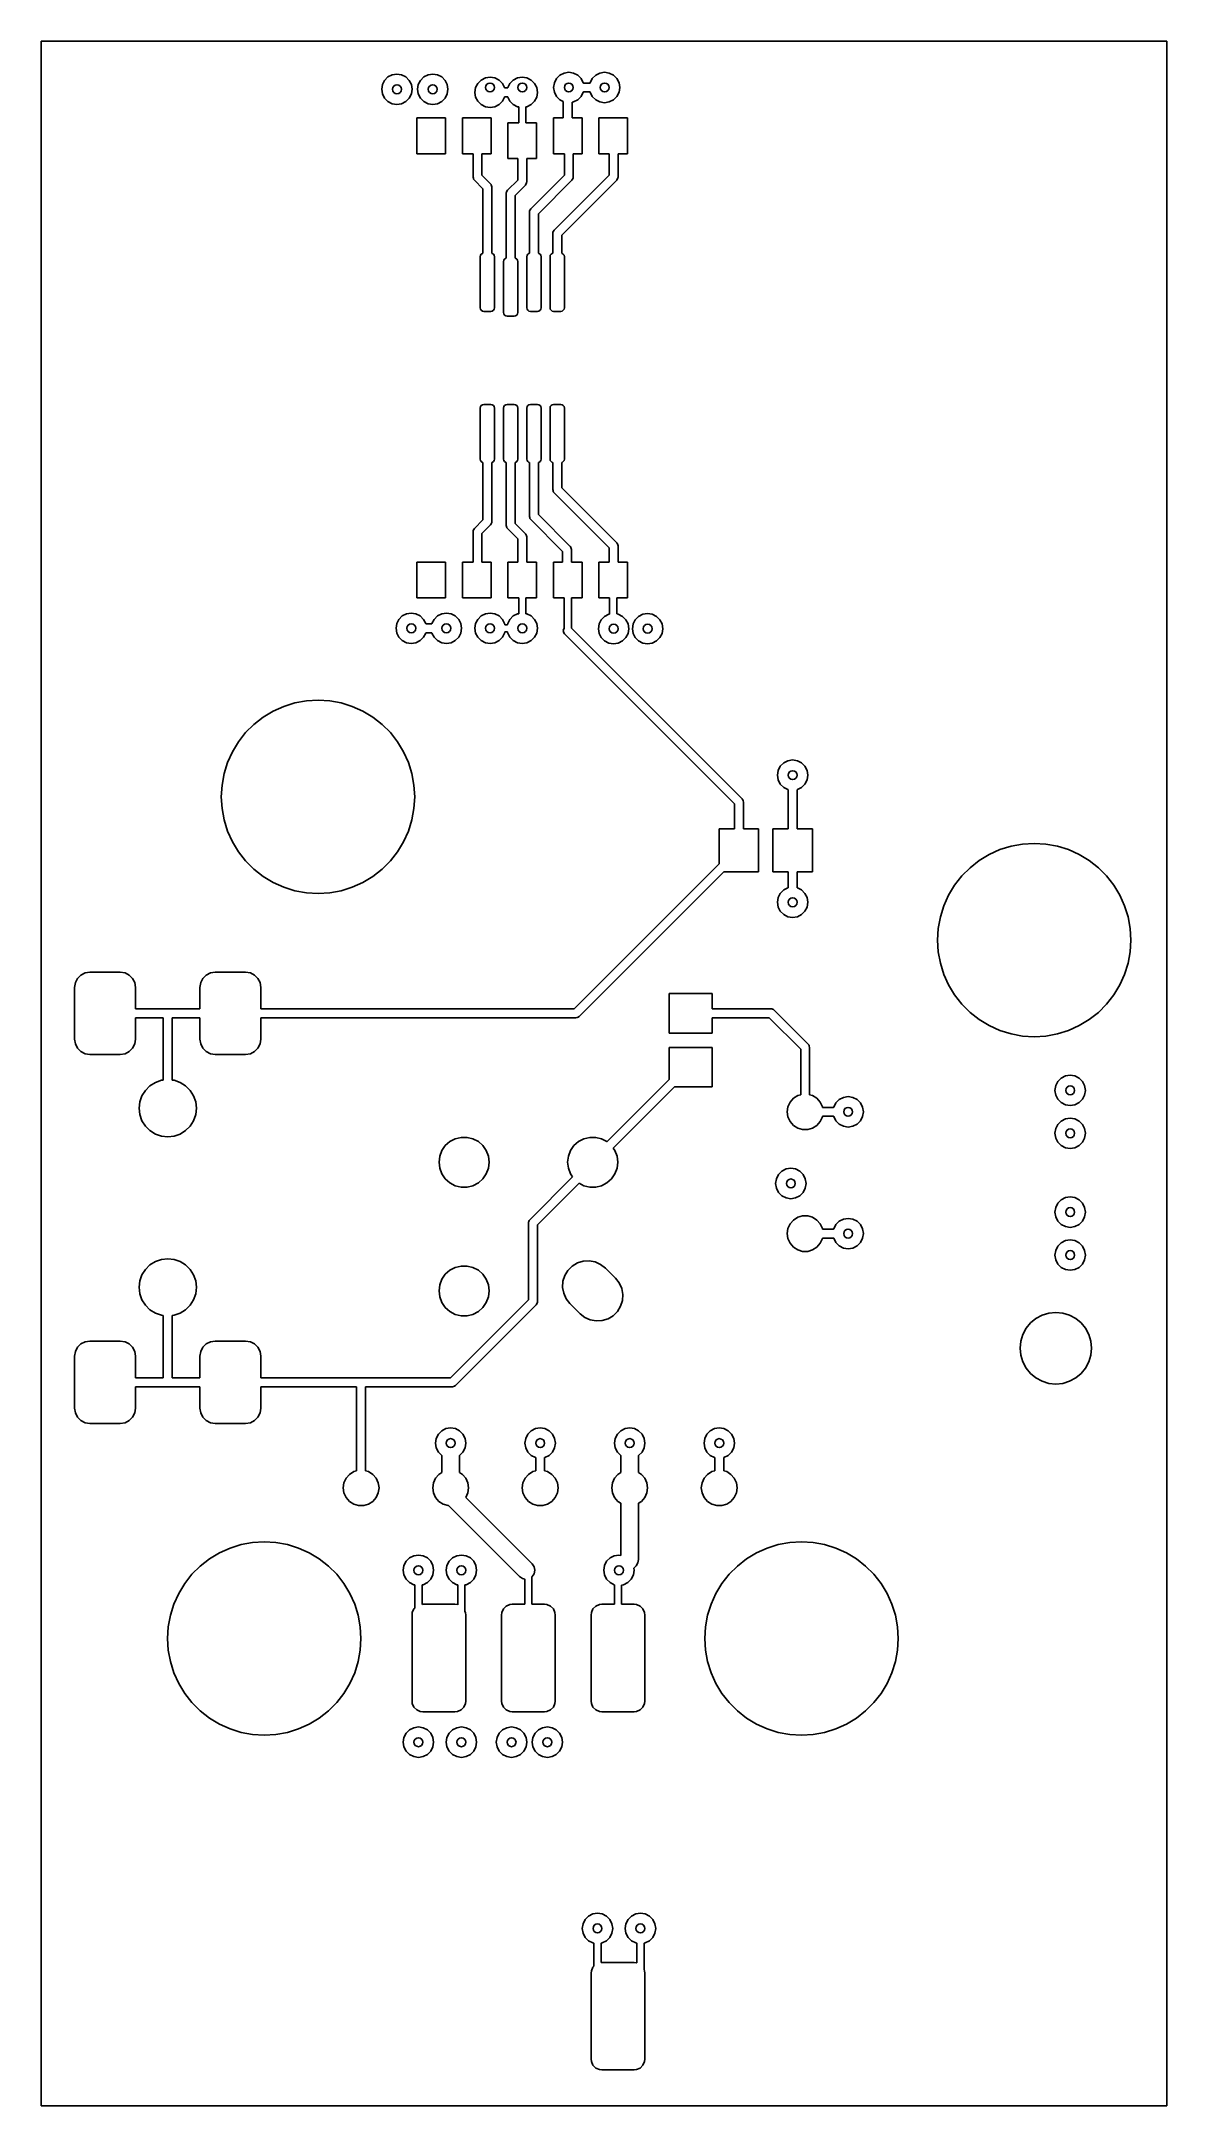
# Model space of a CAD drawing. Header units: millimetres. Extents: x -19 to 12.4, y -42 to 15.6.
import ezdxf

# ---------------------------------------------------------------- set-up
doc = ezdxf.new("R2010")
doc.units = ezdxf.units.MM

msp = doc.modelspace()

# ---------------------------------------------------------------- linework, layer by layer
at = {"color": 7, "linetype": 'Continuous'}
for p, q in [((-19.016, 15.594), (12.412, 15.594)), ((-19.016, 15.594), (-19.016, -42.046)), ((12.412, 15.594), (12.412, -42.046)), ((-9.488, 14.386), (-9.428, 14.504)), ((-9.428, 14.504), (-9.334, 14.598)), ((-9.334, 14.598), (-9.215, 14.658)), ((-9.215, 14.658), (-9.084, 14.679)), ((-9.084, 14.679), (-8.953, 14.658)), ((-8.953, 14.658), (-8.834, 14.598)), ((-8.834, 14.598), (-8.74, 14.504)), ((-8.74, 14.504), (-8.68, 14.386)), ((-8.488, 14.386), (-8.428, 14.504)), ((-8.428, 14.504), (-8.334, 14.598)), ((-8.334, 14.598), (-8.215, 14.658)), ((-8.215, 14.658), (-8.084, 14.679)), ((-8.084, 14.679), (-7.953, 14.658)), ((-7.953, 14.658), (-7.834, 14.598)), ((-7.834, 14.598), (-7.74, 14.504)), ((-7.74, 14.504), (-7.68, 14.386)), ((-6.888, 14.301), (-6.828, 14.419)), ((-6.828, 14.419), (-6.734, 14.513)), ((-6.734, 14.513), (-6.615, 14.573)), ((-6.615, 14.573), (-6.484, 14.594)), ((-6.484, 14.594), (-6.353, 14.573)), ((-6.353, 14.573), (-6.234, 14.513)), ((-6.234, 14.513), (-6.14, 14.419)), ((-6.14, 14.419), (-6.08, 14.301)), ((-5.988, 14.301), (-5.928, 14.419)), ((-5.928, 14.419), (-5.834, 14.513)), ((-5.834, 14.513), (-5.715, 14.573)), ((-5.715, 14.573), (-5.584, 14.594)), ((-5.584, 14.594), (-5.453, 14.573)), ((-5.453, 14.573), (-5.334, 14.513)), ((-5.334, 14.513), (-5.24, 14.419)), ((-5.24, 14.419), (-5.18, 14.301)), ((-4.709, 14.304), (-4.688, 14.436)), ((-4.688, 14.436), (-4.628, 14.554)), ((-4.628, 14.554), (-4.534, 14.648)), ((-4.534, 14.648), (-4.415, 14.708)), ((-4.415, 14.708), (-4.284, 14.729)), ((-4.284, 14.729), (-4.153, 14.708)), ((-4.153, 14.708), (-4.034, 14.648)), ((-4.034, 14.648), (-3.94, 14.554)), ((-3.94, 14.554), (-3.88, 14.436)), ((-3.88, 14.436), (-3.879, 14.429)), ((-3.879, 14.429), (-3.689, 14.429)), ((-3.689, 14.429), (-3.688, 14.436)), ((-3.688, 14.436), (-3.628, 14.554)), ((-3.628, 14.554), (-3.534, 14.648)), ((-3.534, 14.648), (-3.415, 14.708)), ((-3.415, 14.708), (-3.284, 14.729)), ((-3.284, 14.729), (-3.153, 14.708)), ((-3.153, 14.708), (-3.034, 14.648)), ((-3.034, 14.648), (-2.94, 14.554)), ((-2.94, 14.554), (-2.88, 14.436)), ((-2.88, 14.436), (-2.859, 14.304)), ((-9.509, 14.254), (-9.488, 14.386)), ((-9.488, 14.123), (-9.509, 14.254)), ((-9.428, 14.004), (-9.488, 14.123)), ((-9.334, 13.91), (-9.428, 14.004)), ((-9.215, 13.85), (-9.334, 13.91)), ((-9.084, 13.829), (-9.215, 13.85)), ((-8.953, 13.85), (-9.084, 13.829)), ((-8.834, 13.91), (-8.953, 13.85)), ((-8.74, 14.004), (-8.834, 13.91)), ((-8.68, 14.123), (-8.74, 14.004)), ((-8.68, 14.386), (-8.659, 14.254)), ((-8.659, 14.254), (-8.68, 14.123)), ((-8.509, 14.254), (-8.488, 14.386)), ((-8.488, 14.123), (-8.509, 14.254)), ((-8.428, 14.004), (-8.488, 14.123)), ((-8.334, 13.91), (-8.428, 14.004)), ((-8.215, 13.85), (-8.334, 13.91)), ((-8.084, 13.829), (-8.215, 13.85)), ((-7.953, 13.85), (-8.084, 13.829)), ((-7.834, 13.91), (-7.953, 13.85)), ((-7.74, 14.004), (-7.834, 13.91)), ((-7.68, 14.123), (-7.74, 14.004)), ((-7.68, 14.386), (-7.659, 14.254)), ((-7.659, 14.254), (-7.68, 14.123)), ((-6.909, 14.169), (-6.888, 14.301)), ((-6.888, 14.038), (-6.909, 14.169)), ((-6.828, 13.919), (-6.888, 14.038)), ((-6.734, 13.825), (-6.828, 13.919)), ((-6.14, 13.919), (-6.234, 13.825)), ((-6.08, 14.038), (-6.14, 13.919)), ((-6.08, 14.301), (-6.079, 14.294)), ((-6.079, 14.044), (-6.08, 14.038)), ((-6.079, 14.294), (-5.989, 14.294)), ((-5.989, 14.044), (-6.079, 14.044)), ((-5.989, 14.294), (-5.988, 14.301)), ((-5.988, 14.038), (-5.989, 14.044)), ((-5.928, 13.919), (-5.988, 14.038)), ((-5.834, 13.825), (-5.928, 13.919)), ((-5.24, 13.919), (-5.334, 13.825)), ((-5.18, 14.038), (-5.24, 13.919)), ((-5.18, 14.301), (-5.159, 14.169)), ((-5.159, 14.169), (-5.18, 14.038)), ((-4.688, 14.173), (-4.709, 14.304)), ((-4.628, 14.054), (-4.688, 14.173)), ((-4.534, 13.96), (-4.628, 14.054)), ((-4.439, 13.912), (-4.534, 13.96)), ((-4.439, 13.454), (-4.439, 13.912)), ((-4.153, 13.9), (-4.189, 13.894)), ((-4.189, 13.894), (-4.189, 13.454)), ((-4.034, 13.96), (-4.153, 13.9)), ((-3.94, 14.054), (-4.034, 13.96)), ((-3.88, 14.173), (-3.94, 14.054)), ((-3.879, 14.179), (-3.88, 14.173)), ((-3.689, 14.179), (-3.879, 14.179)), ((-3.688, 14.173), (-3.689, 14.179)), ((-3.628, 14.054), (-3.688, 14.173)), ((-3.534, 13.96), (-3.628, 14.054)), ((-3.415, 13.9), (-3.534, 13.96)), ((-3.284, 13.879), (-3.415, 13.9)), ((-3.153, 13.9), (-3.284, 13.879)), ((-3.034, 13.96), (-3.153, 13.9)), ((-2.94, 14.054), (-3.034, 13.96)), ((-2.88, 14.173), (-2.94, 14.054)), ((-2.859, 14.304), (-2.88, 14.173)), ((-8.524, 12.454), (-8.524, 13.454)), ((-8.524, 13.454), (-7.724, 13.454)), ((-7.724, 13.454), (-7.724, 12.454)), ((-7.254, 12.454), (-7.254, 13.454)), ((-7.254, 13.454), (-6.454, 13.454)), ((-6.615, 13.765), (-6.734, 13.825)), ((-6.484, 13.744), (-6.615, 13.765)), ((-6.353, 13.765), (-6.484, 13.744)), ((-6.454, 13.454), (-6.454, 12.454)), ((-6.234, 13.825), (-6.353, 13.765)), ((-5.984, 12.319), (-5.984, 13.319)), ((-5.984, 13.319), (-5.684, 13.319)), ((-5.715, 13.765), (-5.834, 13.825)), ((-5.684, 13.76), (-5.715, 13.765)), ((-5.684, 13.319), (-5.684, 13.76)), ((-5.453, 13.765), (-5.484, 13.76)), ((-5.484, 13.76), (-5.484, 13.319)), ((-5.484, 13.319), (-5.184, 13.319)), ((-5.334, 13.825), (-5.453, 13.765)), ((-5.184, 13.319), (-5.184, 12.319)), ((-4.714, 12.454), (-4.714, 13.454)), ((-4.714, 13.454), (-4.439, 13.454)), ((-4.189, 13.454), (-3.914, 13.454)), ((-3.914, 13.454), (-3.914, 12.454)), ((-3.444, 12.454), (-3.444, 13.454)), ((-3.444, 13.454), (-2.644, 13.454)), ((-2.644, 13.454), (-2.644, 12.454)), ((-7.724, 12.454), (-8.524, 12.454)), ((-6.959, 12.454), (-7.254, 12.454)), ((-6.959, 11.804), (-6.959, 12.454)), ((-6.454, 12.454), (-6.709, 12.454)), ((-6.709, 12.454), (-6.709, 11.856)), ((-5.709, 12.319), (-5.984, 12.319)), ((-5.709, 11.721), (-5.709, 12.319)), ((-5.184, 12.319), (-5.459, 12.319)), ((-5.459, 12.319), (-5.459, 11.669)), ((-4.409, 12.454), (-4.714, 12.454)), ((-4.409, 11.856), (-4.409, 12.454)), ((-3.914, 12.454), (-4.159, 12.454)), ((-4.159, 12.454), (-4.159, 11.804)), ((-3.159, 12.454), (-3.444, 12.454)), ((-3.159, 11.856), (-3.159, 12.454)), ((-2.644, 12.454), (-2.909, 12.454)), ((-2.909, 12.454), (-2.909, 11.804)), ((-6.95, 11.775), (-6.959, 11.804)), ((-6.944, 11.744), (-6.95, 11.775)), ((-6.94, 11.739), (-6.944, 11.744)), ((-6.939, 11.737), (-6.94, 11.739)), ((-6.936, 11.734), (-6.939, 11.737)), ((-6.922, 11.716), (-6.936, 11.734)), ((-6.684, 11.478), (-6.922, 11.716)), ((-6.709, 11.856), (-6.471, 11.618)), ((-6.471, 11.618), (-6.457, 11.6)), ((-6.457, 11.6), (-6.454, 11.597)), ((-6.454, 11.597), (-6.453, 11.594)), ((-6.453, 11.594), (-6.449, 11.589)), ((-6.449, 11.589), (-6.443, 11.559)), ((-6.443, 11.559), (-6.434, 11.529)), ((-6.434, 11.529), (-6.434, 9.674)), ((-5.997, 11.433), (-5.709, 11.721)), ((-5.496, 11.581), (-5.784, 11.292)), ((-5.481, 11.608), (-5.496, 11.581)), ((-5.464, 11.634), (-5.481, 11.608)), ((-5.463, 11.64), (-5.464, 11.634)), ((-5.462, 11.643), (-5.463, 11.64)), ((-5.459, 11.669), (-5.462, 11.647)), ((-5.462, 11.647), (-5.462, 11.643)), ((-5.347, 10.918), (-4.409, 11.856)), ((-4.196, 11.716), (-5.134, 10.778)), ((-4.697, 10.318), (-3.159, 11.856)), ((-2.946, 11.716), (-4.484, 10.178)), ((-4.181, 11.743), (-4.196, 11.716)), ((-4.164, 11.769), (-4.181, 11.743)), ((-4.163, 11.775), (-4.164, 11.769)), ((-4.162, 11.778), (-4.163, 11.775)), ((-4.159, 11.804), (-4.162, 11.782)), ((-4.162, 11.782), (-4.162, 11.778)), ((-2.931, 11.743), (-2.946, 11.716)), ((-2.914, 11.769), (-2.931, 11.743)), ((-2.913, 11.775), (-2.914, 11.769)), ((-2.912, 11.778), (-2.913, 11.775)), ((-2.909, 11.804), (-2.912, 11.782)), ((-2.912, 11.782), (-2.912, 11.778)), ((-6.684, 9.674), (-6.684, 11.478)), ((-6.034, 11.344), (-6.031, 11.366)), ((-6.034, 9.539), (-6.034, 11.344)), ((-6.031, 11.371), (-6.03, 11.373)), ((-6.031, 11.366), (-6.031, 11.371)), ((-6.03, 11.373), (-6.029, 11.379)), ((-6.029, 11.379), (-6.012, 11.405)), ((-6.012, 11.405), (-5.997, 11.433)), ((-5.784, 11.292), (-5.784, 9.539)), ((-5.384, 10.829), (-5.381, 10.851)), ((-5.384, 9.674), (-5.384, 10.829)), ((-5.381, 10.856), (-5.38, 10.858)), ((-5.381, 10.851), (-5.381, 10.856)), ((-5.38, 10.858), (-5.379, 10.864)), ((-5.379, 10.864), (-5.362, 10.891)), ((-5.362, 10.891), (-5.347, 10.918)), ((-5.134, 10.778), (-5.134, 9.674)), ((-4.734, 10.229), (-4.731, 10.251)), ((-4.734, 9.674), (-4.734, 10.229)), ((-4.731, 10.256), (-4.73, 10.258)), ((-4.731, 10.251), (-4.731, 10.256)), ((-4.73, 10.258), (-4.729, 10.264)), ((-4.729, 10.264), (-4.712, 10.291)), ((-4.712, 10.291), (-4.697, 10.318)), ((-4.484, 10.178), (-4.484, 9.674)), ((-6.759, 9.579), (-6.751, 9.618)), ((-6.759, 8.154), (-6.759, 9.579)), ((-6.751, 9.618), (-6.73, 9.65)), ((-6.73, 9.65), (-6.697, 9.672)), ((-6.697, 9.672), (-6.684, 9.674)), ((-6.434, 9.674), (-6.421, 9.672)), ((-6.421, 9.672), (-6.388, 9.65)), ((-6.388, 9.65), (-6.367, 9.618)), ((-6.367, 9.618), (-6.359, 9.579)), ((-6.359, 9.579), (-6.359, 8.154)), ((-6.109, 9.444), (-6.101, 9.482)), ((-6.109, 8.019), (-6.109, 9.444)), ((-6.101, 9.482), (-6.08, 9.515)), ((-6.08, 9.515), (-6.047, 9.537)), ((-6.047, 9.537), (-6.034, 9.539)), ((-5.784, 9.539), (-5.771, 9.537)), ((-5.771, 9.537), (-5.738, 9.515)), ((-5.738, 9.515), (-5.717, 9.482)), ((-5.717, 9.482), (-5.709, 9.444)), ((-5.709, 9.444), (-5.709, 8.019)), ((-5.459, 9.579), (-5.451, 9.618)), ((-5.459, 8.154), (-5.459, 9.579)), ((-5.451, 9.618), (-5.43, 9.65)), ((-5.43, 9.65), (-5.397, 9.672)), ((-5.397, 9.672), (-5.384, 9.674)), ((-5.134, 9.674), (-5.121, 9.672)), ((-5.121, 9.672), (-5.088, 9.65)), ((-5.088, 9.65), (-5.067, 9.618)), ((-5.067, 9.618), (-5.059, 9.579)), ((-5.059, 9.579), (-5.059, 8.154)), ((-4.809, 9.579), (-4.801, 9.618)), ((-4.809, 8.154), (-4.809, 9.579)), ((-4.801, 9.618), (-4.78, 9.65)), ((-4.78, 9.65), (-4.747, 9.672)), ((-4.747, 9.672), (-4.734, 9.674)), ((-4.484, 9.674), (-4.471, 9.672)), ((-4.471, 9.672), (-4.438, 9.65)), ((-4.438, 9.65), (-4.417, 9.618)), ((-4.417, 9.618), (-4.409, 9.579)), ((-4.409, 9.579), (-4.409, 8.154)), ((-6.751, 8.116), (-6.759, 8.154)), ((-6.73, 8.084), (-6.751, 8.116)), ((-6.697, 8.062), (-6.73, 8.084)), ((-6.388, 8.084), (-6.421, 8.062)), ((-6.367, 8.116), (-6.388, 8.084)), ((-6.359, 8.154), (-6.367, 8.116)), ((-5.451, 8.116), (-5.459, 8.154)), ((-5.43, 8.084), (-5.451, 8.116)), ((-5.397, 8.062), (-5.43, 8.084)), ((-5.088, 8.084), (-5.121, 8.062)), ((-5.067, 8.116), (-5.088, 8.084)), ((-5.059, 8.154), (-5.067, 8.116)), ((-4.801, 8.116), (-4.809, 8.154)), ((-4.78, 8.084), (-4.801, 8.116)), ((-4.747, 8.062), (-4.78, 8.084)), ((-4.438, 8.084), (-4.471, 8.062)), ((-4.417, 8.116), (-4.438, 8.084)), ((-4.409, 8.154), (-4.417, 8.116)), ((-6.659, 8.054), (-6.697, 8.062)), ((-6.459, 8.054), (-6.659, 8.054)), ((-6.421, 8.062), (-6.459, 8.054)), ((-6.101, 7.981), (-6.109, 8.019)), ((-6.08, 7.949), (-6.101, 7.981)), ((-6.047, 7.927), (-6.08, 7.949)), ((-6.009, 7.919), (-6.047, 7.927)), ((-5.809, 7.919), (-6.009, 7.919)), ((-5.771, 7.927), (-5.809, 7.919)), ((-5.738, 7.949), (-5.771, 7.927)), ((-5.717, 7.981), (-5.738, 7.949)), ((-5.709, 8.019), (-5.717, 7.981)), ((-5.359, 8.054), (-5.397, 8.062)), ((-5.159, 8.054), (-5.359, 8.054)), ((-5.121, 8.062), (-5.159, 8.054)), ((-4.709, 8.054), (-4.747, 8.062)), ((-4.509, 8.054), (-4.709, 8.054)), ((-4.471, 8.062), (-4.509, 8.054)), ((-6.759, 5.354), (-6.751, 5.393)), ((-6.759, 3.929), (-6.759, 5.354)), ((-6.751, 5.393), (-6.73, 5.425)), ((-6.73, 5.425), (-6.697, 5.447)), ((-6.697, 5.447), (-6.659, 5.454)), ((-6.659, 5.454), (-6.459, 5.454)), ((-6.459, 5.454), (-6.421, 5.447)), ((-6.421, 5.447), (-6.388, 5.425)), ((-6.388, 5.425), (-6.367, 5.393)), ((-6.367, 5.393), (-6.359, 5.354)), ((-6.359, 5.354), (-6.359, 3.929)), ((-6.109, 5.354), (-6.101, 5.393)), ((-6.109, 3.929), (-6.109, 5.354)), ((-6.101, 5.393), (-6.08, 5.425)), ((-6.08, 5.425), (-6.047, 5.447)), ((-6.047, 5.447), (-6.009, 5.454)), ((-6.009, 5.454), (-5.809, 5.454)), ((-5.809, 5.454), (-5.771, 5.447)), ((-5.771, 5.447), (-5.738, 5.425)), ((-5.738, 5.425), (-5.717, 5.393)), ((-5.717, 5.393), (-5.709, 5.354)), ((-5.709, 5.354), (-5.709, 3.929)), ((-5.459, 5.354), (-5.451, 5.393)), ((-5.459, 3.929), (-5.459, 5.354)), ((-5.451, 5.393), (-5.43, 5.425)), ((-5.43, 5.425), (-5.397, 5.447)), ((-5.397, 5.447), (-5.359, 5.454)), ((-5.359, 5.454), (-5.159, 5.454)), ((-5.159, 5.454), (-5.121, 5.447)), ((-5.121, 5.447), (-5.088, 5.425)), ((-5.088, 5.425), (-5.067, 5.393)), ((-5.067, 5.393), (-5.059, 5.354)), ((-5.059, 5.354), (-5.059, 3.929)), ((-4.809, 5.354), (-4.801, 5.393)), ((-4.809, 3.929), (-4.809, 5.354)), ((-4.801, 5.393), (-4.78, 5.425)), ((-4.78, 5.425), (-4.747, 5.447)), ((-4.747, 5.447), (-4.709, 5.454)), ((-4.709, 5.454), (-4.509, 5.454)), ((-4.509, 5.454), (-4.471, 5.447)), ((-4.471, 5.447), (-4.438, 5.425)), ((-4.438, 5.425), (-4.417, 5.393)), ((-4.417, 5.393), (-4.409, 5.354)), ((-4.409, 5.354), (-4.409, 3.929)), ((-6.751, 3.891), (-6.759, 3.929)), ((-6.73, 3.859), (-6.751, 3.891)), ((-6.697, 3.837), (-6.73, 3.859)), ((-6.684, 3.834), (-6.697, 3.837)), ((-6.684, 2.231), (-6.684, 3.834)), ((-6.421, 3.837), (-6.434, 3.834)), ((-6.434, 3.834), (-6.434, 2.179)), ((-6.388, 3.859), (-6.421, 3.837)), ((-6.367, 3.891), (-6.388, 3.859)), ((-6.359, 3.929), (-6.367, 3.891)), ((-6.101, 3.891), (-6.109, 3.929)), ((-6.08, 3.859), (-6.101, 3.891)), ((-6.047, 3.837), (-6.08, 3.859)), ((-6.034, 3.834), (-6.047, 3.837)), ((-6.034, 2.079), (-6.034, 3.834)), ((-5.771, 3.837), (-5.784, 3.834)), ((-5.784, 3.834), (-5.784, 2.131)), ((-5.738, 3.859), (-5.771, 3.837)), ((-5.717, 3.891), (-5.738, 3.859)), ((-5.709, 3.929), (-5.717, 3.891)), ((-5.451, 3.891), (-5.459, 3.929)), ((-5.43, 3.859), (-5.451, 3.891)), ((-5.397, 3.837), (-5.43, 3.859)), ((-5.384, 3.834), (-5.397, 3.837)), ((-5.384, 2.329), (-5.384, 3.834)), ((-5.121, 3.837), (-5.134, 3.834)), ((-5.134, 3.834), (-5.134, 2.381)), ((-5.088, 3.859), (-5.121, 3.837)), ((-5.067, 3.891), (-5.088, 3.859)), ((-5.059, 3.929), (-5.067, 3.891)), ((-4.801, 3.891), (-4.809, 3.929)), ((-4.78, 3.859), (-4.801, 3.891)), ((-4.747, 3.837), (-4.78, 3.859)), ((-4.734, 3.834), (-4.747, 3.837)), ((-4.734, 3.079), (-4.734, 3.834)), ((-4.471, 3.837), (-4.484, 3.834)), ((-4.484, 3.834), (-4.484, 3.131)), ((-4.438, 3.859), (-4.471, 3.837)), ((-4.417, 3.891), (-4.438, 3.859)), ((-4.409, 3.929), (-4.417, 3.891)), ((-4.725, 3.05), (-4.734, 3.079)), ((-4.719, 3.019), (-4.725, 3.05)), ((-4.715, 3.014), (-4.719, 3.019)), ((-4.714, 3.012), (-4.715, 3.014)), ((-4.711, 3.009), (-4.714, 3.012)), ((-4.697, 2.991), (-4.711, 3.009)), ((-3.159, 1.453), (-4.697, 2.991)), ((-4.484, 3.131), (-2.946, 1.593)), ((-5.375, 2.3), (-5.384, 2.329)), ((-5.134, 2.381), (-4.246, 1.493)), ((-6.959, 1.904), (-6.956, 1.926)), ((-6.959, 1.054), (-6.959, 1.904)), ((-6.956, 1.931), (-6.955, 1.933)), ((-6.956, 1.926), (-6.956, 1.931)), ((-6.955, 1.933), (-6.954, 1.939)), ((-6.954, 1.939), (-6.937, 1.966)), ((-6.937, 1.966), (-6.922, 1.993)), ((-6.922, 1.993), (-6.684, 2.231)), ((-6.471, 2.091), (-6.709, 1.853)), ((-6.709, 1.853), (-6.709, 1.054)), ((-6.456, 2.118), (-6.471, 2.091)), ((-6.439, 2.144), (-6.456, 2.118)), ((-6.438, 2.15), (-6.439, 2.144)), ((-6.437, 2.153), (-6.438, 2.15)), ((-6.434, 2.179), (-6.437, 2.157)), ((-6.437, 2.157), (-6.437, 2.153)), ((-6.025, 2.05), (-6.034, 2.079)), ((-6.019, 2.019), (-6.025, 2.05)), ((-6.015, 2.014), (-6.019, 2.019)), ((-6.014, 2.012), (-6.015, 2.014)), ((-6.011, 2.009), (-6.014, 2.012)), ((-5.997, 1.991), (-6.011, 2.009)), ((-5.709, 1.703), (-5.997, 1.991)), ((-5.784, 2.131), (-5.496, 1.843)), ((-5.496, 1.843), (-5.482, 1.825)), ((-5.482, 1.825), (-5.479, 1.822)), ((-5.479, 1.822), (-5.478, 1.819)), ((-5.478, 1.819), (-5.474, 1.814)), ((-5.474, 1.814), (-5.468, 1.784)), ((-5.468, 1.784), (-5.459, 1.754)), ((-5.459, 1.754), (-5.459, 1.054)), ((-5.369, 2.269), (-5.375, 2.3)), ((-5.365, 2.264), (-5.369, 2.269)), ((-5.364, 2.262), (-5.365, 2.264)), ((-5.361, 2.259), (-5.364, 2.262)), ((-5.347, 2.241), (-5.361, 2.259)), ((-4.459, 1.353), (-5.347, 2.241)), ((-5.709, 1.054), (-5.709, 1.703)), ((-4.459, 1.054), (-4.459, 1.353)), ((-4.246, 1.493), (-4.232, 1.475)), ((-4.232, 1.475), (-4.229, 1.472)), ((-4.229, 1.472), (-4.228, 1.469)), ((-4.228, 1.469), (-4.224, 1.464)), ((-4.224, 1.464), (-4.218, 1.434)), ((-4.218, 1.434), (-4.209, 1.404)), ((-4.209, 1.404), (-4.209, 1.054)), ((-3.159, 1.054), (-3.159, 1.453)), ((-2.946, 1.593), (-2.932, 1.575)), ((-2.932, 1.575), (-2.929, 1.572)), ((-2.929, 1.572), (-2.928, 1.569)), ((-2.928, 1.569), (-2.924, 1.564)), ((-2.924, 1.564), (-2.918, 1.534)), ((-2.918, 1.534), (-2.909, 1.504)), ((-2.909, 1.504), (-2.909, 1.054)), ((-8.524, 0.054), (-8.524, 1.054)), ((-8.524, 1.054), (-7.724, 1.054)), ((-7.724, 1.054), (-7.724, 0.054)), ((-7.254, 0.054), (-7.254, 1.054)), ((-7.254, 1.054), (-6.959, 1.054)), ((-6.709, 1.054), (-6.454, 1.054)), ((-6.454, 1.054), (-6.454, 0.054)), ((-5.984, 0.054), (-5.984, 1.054)), ((-5.984, 1.054), (-5.709, 1.054)), ((-5.459, 1.054), (-5.184, 1.054)), ((-5.184, 1.054), (-5.184, 0.054)), ((-4.714, 0.054), (-4.714, 1.054)), ((-4.714, 1.054), (-4.459, 1.054)), ((-4.209, 1.054), (-3.914, 1.054)), ((-3.914, 1.054), (-3.914, 0.054)), ((-3.444, 0.054), (-3.444, 1.054)), ((-3.444, 1.054), (-3.159, 1.054)), ((-2.909, 1.054), (-2.644, 1.054)), ((-2.644, 1.054), (-2.644, 0.054)), ((-7.724, 0.054), (-8.524, 0.054)), ((-6.454, 0.054), (-7.254, 0.054)), ((-5.684, 0.054), (-5.984, 0.054)), ((-5.684, -0.387), (-5.684, 0.054)), ((-5.184, 0.054), (-5.484, 0.054)), ((-5.484, 0.054), (-5.484, -0.387)), ((-4.414, 0.054), (-4.714, 0.054)), ((-4.414, -0.791), (-4.414, 0.054)), ((-3.914, 0.054), (-4.214, 0.054)), ((-4.214, 0.054), (-4.214, -0.789)), ((-3.144, 0.054), (-3.444, 0.054)), ((-3.144, -0.398), (-3.144, 0.054)), ((-2.644, 0.054), (-2.944, 0.054)), ((-2.944, 0.054), (-2.944, -0.395)), ((-9.088, -0.664), (-9.028, -0.546)), ((-9.028, -0.546), (-8.934, -0.452)), ((-8.934, -0.452), (-8.815, -0.392)), ((-8.815, -0.392), (-8.684, -0.371)), ((-8.684, -0.371), (-8.553, -0.392)), ((-8.553, -0.392), (-8.434, -0.452)), ((-8.434, -0.452), (-8.34, -0.546)), ((-8.34, -0.546), (-8.28, -0.664)), ((-8.108, -0.664), (-8.047, -0.546)), ((-8.047, -0.546), (-7.953, -0.452)), ((-7.953, -0.452), (-7.835, -0.392)), ((-7.835, -0.392), (-7.703, -0.371)), ((-7.703, -0.371), (-7.572, -0.392)), ((-7.572, -0.392), (-7.454, -0.452)), ((-7.454, -0.452), (-7.36, -0.546)), ((-7.36, -0.546), (-7.299, -0.664)), ((-6.888, -0.664), (-6.828, -0.546)), ((-6.828, -0.546), (-6.734, -0.452)), ((-6.734, -0.452), (-6.615, -0.392)), ((-6.615, -0.392), (-6.484, -0.371)), ((-6.484, -0.371), (-6.353, -0.392)), ((-6.353, -0.392), (-6.234, -0.452)), ((-6.234, -0.452), (-6.14, -0.546)), ((-6.14, -0.546), (-6.08, -0.664)), ((-5.988, -0.664), (-5.928, -0.546)), ((-5.928, -0.546), (-5.834, -0.452)), ((-5.834, -0.452), (-5.715, -0.392)), ((-5.715, -0.392), (-5.684, -0.387)), ((-5.484, -0.387), (-5.453, -0.392)), ((-5.453, -0.392), (-5.334, -0.452)), ((-5.334, -0.452), (-5.24, -0.546)), ((-5.24, -0.546), (-5.18, -0.664)), ((-3.438, -0.674), (-3.378, -0.556)), ((-3.378, -0.556), (-3.284, -0.462)), ((-3.284, -0.462), (-3.165, -0.402)), ((-3.165, -0.402), (-3.144, -0.398)), ((-2.944, -0.395), (-2.903, -0.402)), ((-2.903, -0.402), (-2.784, -0.462)), ((-2.784, -0.462), (-2.69, -0.556)), ((-2.69, -0.556), (-2.63, -0.674)), ((-2.488, -0.674), (-2.428, -0.556)), ((-2.428, -0.556), (-2.334, -0.462)), ((-2.334, -0.462), (-2.215, -0.402)), ((-2.215, -0.402), (-2.084, -0.381)), ((-2.084, -0.381), (-1.953, -0.402)), ((-1.953, -0.402), (-1.834, -0.462)), ((-1.834, -0.462), (-1.74, -0.556)), ((-1.74, -0.556), (-1.68, -0.674)), ((-9.109, -0.796), (-9.088, -0.664)), ((-9.088, -0.927), (-9.109, -0.796)), ((-9.028, -1.046), (-9.088, -0.927)), ((-8.934, -1.14), (-9.028, -1.046)), ((-8.815, -1.2), (-8.934, -1.14)), ((-8.434, -1.14), (-8.553, -1.2)), ((-8.34, -1.046), (-8.434, -1.14)), ((-8.28, -0.927), (-8.34, -1.046)), ((-8.28, -0.664), (-8.279, -0.671)), ((-8.279, -0.921), (-8.28, -0.927)), ((-8.279, -0.671), (-8.109, -0.671)), ((-8.109, -0.921), (-8.279, -0.921)), ((-8.109, -0.671), (-8.108, -0.664)), ((-8.108, -0.927), (-8.109, -0.921)), ((-8.047, -1.046), (-8.108, -0.927)), ((-7.953, -1.14), (-8.047, -1.046)), ((-7.835, -1.2), (-7.953, -1.14)), ((-7.454, -1.14), (-7.572, -1.2)), ((-7.36, -1.046), (-7.454, -1.14)), ((-7.299, -0.927), (-7.36, -1.046)), ((-7.299, -0.664), (-7.278, -0.796)), ((-7.278, -0.796), (-7.299, -0.927)), ((-6.909, -0.796), (-6.888, -0.664)), ((-6.888, -0.927), (-6.909, -0.796)), ((-6.828, -1.046), (-6.888, -0.927)), ((-6.734, -1.14), (-6.828, -1.046)), ((-6.615, -1.2), (-6.734, -1.14)), ((-6.234, -1.14), (-6.353, -1.2)), ((-6.14, -1.046), (-6.234, -1.14)), ((-6.08, -0.927), (-6.14, -1.046)), ((-6.08, -0.664), (-6.075, -0.696)), ((-6.075, -0.896), (-6.08, -0.927)), ((-6.075, -0.696), (-5.993, -0.696)), ((-5.993, -0.896), (-6.075, -0.896)), ((-5.993, -0.696), (-5.988, -0.664)), ((-5.988, -0.927), (-5.993, -0.896)), ((-5.928, -1.046), (-5.988, -0.927)), ((-5.834, -1.14), (-5.928, -1.046)), ((-5.715, -1.2), (-5.834, -1.14)), ((-5.334, -1.14), (-5.453, -1.2)), ((-5.24, -1.046), (-5.334, -1.14)), ((-5.18, -0.927), (-5.24, -1.046)), ((-5.18, -0.664), (-5.159, -0.796)), ((-5.159, -0.796), (-5.18, -0.927)), ((-4.439, -0.857), (-4.414, -0.791)), ((-4.424, -0.926), (-4.439, -0.857)), ((-4.402, -0.954), (-4.424, -0.926)), ((0.341, -5.697), (-4.402, -0.954)), ((-4.214, -0.789), (0.554, -5.557)), ((-3.459, -0.806), (-3.438, -0.674)), ((-3.438, -0.937), (-3.459, -0.806)), ((-3.378, -1.056), (-3.438, -0.937)), ((-3.284, -1.15), (-3.378, -1.056)), ((-3.165, -1.21), (-3.284, -1.15)), ((-2.784, -1.15), (-2.903, -1.21)), ((-2.69, -1.056), (-2.784, -1.15)), ((-2.63, -0.937), (-2.69, -1.056)), ((-2.63, -0.674), (-2.609, -0.806)), ((-2.609, -0.806), (-2.63, -0.937)), ((-2.509, -0.806), (-2.488, -0.674)), ((-2.488, -0.937), (-2.509, -0.806)), ((-2.428, -1.056), (-2.488, -0.937)), ((-2.334, -1.15), (-2.428, -1.056)), ((-2.215, -1.21), (-2.334, -1.15)), ((-1.834, -1.15), (-1.953, -1.21)), ((-1.74, -1.056), (-1.834, -1.15)), ((-1.68, -0.937), (-1.74, -1.056)), ((-1.68, -0.674), (-1.659, -0.806)), ((-1.659, -0.806), (-1.68, -0.937)), ((-8.684, -1.221), (-8.815, -1.2)), ((-8.553, -1.2), (-8.684, -1.221)), ((-7.703, -1.221), (-7.835, -1.2)), ((-7.572, -1.2), (-7.703, -1.221)), ((-6.484, -1.221), (-6.615, -1.2)), ((-6.353, -1.2), (-6.484, -1.221)), ((-5.584, -1.221), (-5.715, -1.2)), ((-5.453, -1.2), (-5.584, -1.221)), ((-3.034, -1.231), (-3.165, -1.21)), ((-2.903, -1.21), (-3.034, -1.231)), ((-2.084, -1.231), (-2.215, -1.21)), ((-1.953, -1.21), (-2.084, -1.231)), ((-12.245, -2.975), (-11.934, -2.878)), ((-11.934, -2.878), (-11.613, -2.819)), ((-11.613, -2.819), (-11.288, -2.8)), ((-11.288, -2.8), (-10.962, -2.819)), ((-10.962, -2.819), (-10.642, -2.878)), ((-10.642, -2.878), (-10.33, -2.975)), ((-13.078, -3.479), (-12.822, -3.278)), ((-12.822, -3.278), (-12.543, -3.109)), ((-12.543, -3.109), (-12.245, -2.975)), ((-10.33, -2.975), (-10.033, -3.109)), ((-10.033, -3.109), (-9.754, -3.278)), ((-9.754, -3.278), (-9.497, -3.479)), ((-13.679, -4.245), (-13.51, -3.966)), ((-13.51, -3.966), (-13.309, -3.709)), ((-13.309, -3.709), (-13.078, -3.479)), ((-9.497, -3.479), (-9.267, -3.709)), ((-9.267, -3.709), (-9.066, -3.966)), ((-9.066, -3.966), (-8.897, -4.245)), ((-13.909, -4.854), (-13.812, -4.542)), ((-13.812, -4.542), (-13.679, -4.245)), ((-8.897, -4.245), (-8.763, -4.542)), ((-8.763, -4.542), (-8.666, -4.854)), ((1.622, -4.646), (1.716, -4.552)), ((1.716, -4.552), (1.835, -4.492)), ((1.835, -4.492), (1.966, -4.471)), ((1.966, -4.471), (2.097, -4.492)), ((2.097, -4.492), (2.216, -4.552)), ((2.216, -4.552), (2.31, -4.646)), ((-13.988, -5.5), (-13.968, -5.174)), ((-13.968, -5.174), (-13.909, -4.854)), ((-8.666, -4.854), (-8.608, -5.174)), ((-8.608, -5.174), (-8.588, -5.5)), ((1.541, -4.896), (1.562, -4.764)), ((1.562, -5.027), (1.541, -4.896)), ((1.562, -4.764), (1.622, -4.646)), ((1.622, -5.146), (1.562, -5.027)), ((1.716, -5.24), (1.622, -5.146)), ((2.31, -5.146), (2.216, -5.24)), ((2.31, -4.646), (2.37, -4.764)), ((2.37, -5.027), (2.31, -5.146)), ((2.37, -4.764), (2.391, -4.896)), ((2.391, -4.896), (2.37, -5.027)), ((-13.968, -5.825), (-13.988, -5.5)), ((-8.588, -5.5), (-8.608, -5.825)), ((0.341, -6.396), (0.341, -5.697)), ((0.554, -5.557), (0.568, -5.575)), ((0.568, -5.575), (0.571, -5.578)), ((0.571, -5.578), (0.572, -5.581)), ((0.572, -5.581), (0.576, -5.586)), ((0.576, -5.586), (0.582, -5.616)), ((0.582, -5.616), (0.591, -5.646)), ((0.591, -5.646), (0.591, -6.396)), ((1.835, -5.3), (1.716, -5.24)), ((1.841, -5.301), (1.835, -5.3)), ((1.841, -6.396), (1.841, -5.301)), ((2.097, -5.3), (2.091, -5.301)), ((2.091, -5.301), (2.091, -6.396)), ((2.216, -5.24), (2.097, -5.3)), ((-13.909, -6.146), (-13.968, -5.825)), ((-13.812, -6.457), (-13.909, -6.146)), ((-8.666, -6.146), (-8.763, -6.457)), ((-8.608, -5.825), (-8.666, -6.146)), ((-13.679, -6.754), (-13.812, -6.457)), ((-13.51, -7.033), (-13.679, -6.754)), ((-8.897, -6.754), (-9.066, -7.033)), ((-8.763, -6.457), (-8.897, -6.754)), ((-0.084, -7.369), (-0.084, -6.396)), ((-0.084, -6.396), (0.341, -6.396)), ((0.591, -6.396), (1.016, -6.396)), ((1.016, -6.396), (1.016, -7.596)), ((1.416, -7.596), (1.416, -6.396)), ((1.416, -6.396), (1.841, -6.396)), ((2.091, -6.396), (2.516, -6.396)), ((2.516, -6.396), (2.516, -7.596)), ((7.755, -6.975), (8.066, -6.878)), ((8.066, -6.878), (8.387, -6.819)), ((8.387, -6.819), (8.712, -6.8)), ((8.712, -6.8), (9.038, -6.819)), ((9.038, -6.819), (9.358, -6.878)), ((9.358, -6.878), (9.67, -6.975)), ((-13.309, -7.29), (-13.51, -7.033)), ((-13.078, -7.521), (-13.309, -7.29)), ((-9.267, -7.29), (-9.497, -7.521)), ((-9.066, -7.033), (-9.267, -7.29)), ((-4.136, -11.421), (-0.084, -7.369)), ((6.691, -7.709), (6.922, -7.479)), ((6.922, -7.479), (7.178, -7.278)), ((7.178, -7.278), (7.457, -7.109)), ((7.457, -7.109), (7.755, -6.975)), ((9.67, -6.975), (9.967, -7.109)), ((9.967, -7.109), (10.246, -7.278)), ((10.246, -7.278), (10.503, -7.479)), ((10.503, -7.479), (10.733, -7.709)), ((-12.822, -7.722), (-13.078, -7.521)), ((-12.543, -7.89), (-12.822, -7.722)), ((-12.245, -8.024), (-12.543, -7.89)), ((-11.934, -8.121), (-12.245, -8.024)), ((-10.33, -8.024), (-10.642, -8.121)), ((-10.033, -7.89), (-10.33, -8.024)), ((-9.754, -7.722), (-10.033, -7.89)), ((-9.497, -7.521), (-9.754, -7.722)), ((0.043, -7.596), (-3.996, -11.634)), ((1.016, -7.596), (0.043, -7.596)), ((1.841, -7.596), (1.416, -7.596)), ((1.716, -8.102), (1.835, -8.042)), ((1.835, -8.042), (1.841, -8.041)), ((1.841, -8.041), (1.841, -7.596)), ((2.516, -7.596), (2.091, -7.596)), ((2.091, -7.596), (2.091, -8.041)), ((2.091, -8.041), (2.097, -8.042)), ((2.097, -8.042), (2.216, -8.102)), ((6.321, -8.245), (6.49, -7.966)), ((6.49, -7.966), (6.691, -7.709)), ((10.733, -7.709), (10.934, -7.966)), ((10.934, -7.966), (11.103, -8.245)), ((-11.613, -8.18), (-11.934, -8.121)), ((-11.288, -8.2), (-11.613, -8.18)), ((-10.962, -8.18), (-11.288, -8.2)), ((-10.642, -8.121), (-10.962, -8.18)), ((1.541, -8.446), (1.562, -8.314)), ((1.562, -8.577), (1.541, -8.446)), ((1.562, -8.314), (1.622, -8.196)), ((1.622, -8.696), (1.562, -8.577)), ((1.622, -8.196), (1.716, -8.102)), ((2.216, -8.102), (2.31, -8.196)), ((2.31, -8.196), (2.37, -8.314)), ((2.37, -8.577), (2.31, -8.696)), ((2.37, -8.314), (2.391, -8.446)), ((2.391, -8.446), (2.37, -8.577)), ((6.091, -8.854), (6.188, -8.542)), ((6.188, -8.542), (6.321, -8.245)), ((11.103, -8.245), (11.237, -8.542)), ((11.237, -8.542), (11.334, -8.854)), ((1.716, -8.79), (1.622, -8.696)), ((1.835, -8.85), (1.716, -8.79)), ((1.966, -8.871), (1.835, -8.85)), ((2.097, -8.85), (1.966, -8.871)), ((2.216, -8.79), (2.097, -8.85)), ((2.31, -8.696), (2.216, -8.79)), ((6.012, -9.5), (6.032, -9.174)), ((6.032, -9.174), (6.091, -8.854)), ((11.334, -8.854), (11.392, -9.174)), ((11.392, -9.174), (11.412, -9.5)), ((6.032, -9.825), (6.012, -9.5)), ((11.412, -9.5), (11.392, -9.825)), ((6.091, -10.146), (6.032, -9.825)), ((6.188, -10.457), (6.091, -10.146)), ((11.334, -10.146), (11.237, -10.457)), ((11.392, -9.825), (11.334, -10.146)), ((-18.084, -10.821), (-18.063, -10.689)), ((-18.084, -12.271), (-18.084, -10.821)), ((-18.063, -10.689), (-18.003, -10.571)), ((-18.003, -10.571), (-17.909, -10.477)), ((-17.909, -10.477), (-17.79, -10.417)), ((-17.79, -10.417), (-17.659, -10.396)), ((-17.659, -10.396), (-16.809, -10.396)), ((-16.809, -10.396), (-16.678, -10.417)), ((-16.678, -10.417), (-16.559, -10.477)), ((-16.559, -10.477), (-16.465, -10.571)), ((-16.465, -10.571), (-16.405, -10.689)), ((-16.405, -10.689), (-16.384, -10.821)), ((-16.384, -10.821), (-16.384, -11.421)), ((-14.584, -10.821), (-14.563, -10.689)), ((-14.584, -11.421), (-14.584, -10.821)), ((-14.563, -10.689), (-14.503, -10.571)), ((-14.503, -10.571), (-14.409, -10.477)), ((-14.409, -10.477), (-14.29, -10.417)), ((-14.29, -10.417), (-14.159, -10.396)), ((-14.159, -10.396), (-13.309, -10.396)), ((-13.309, -10.396), (-13.178, -10.417)), ((-13.178, -10.417), (-13.059, -10.477)), ((-13.059, -10.477), (-12.965, -10.571)), ((-12.965, -10.571), (-12.905, -10.689)), ((-12.905, -10.689), (-12.884, -10.821)), ((-12.884, -10.821), (-12.884, -11.421)), ((6.321, -10.754), (6.188, -10.457)), ((6.49, -11.033), (6.321, -10.754)), ((11.103, -10.754), (10.934, -11.033)), ((11.237, -10.457), (11.103, -10.754)), ((-16.384, -11.421), (-15.484, -11.421)), ((-15.484, -11.421), (-14.584, -11.421)), ((-12.884, -11.421), (-4.136, -11.421)), ((-1.484, -12.096), (-1.484, -10.996)), ((-1.484, -10.996), (-0.284, -10.996)), ((-0.284, -10.996), (-0.284, -11.421)), ((-0.284, -11.421), (1.366, -11.421)), ((1.366, -11.421), (1.388, -11.424)), ((1.388, -11.424), (1.393, -11.424)), ((1.393, -11.424), (1.395, -11.425)), ((1.395, -11.425), (1.401, -11.426)), ((1.401, -11.426), (1.427, -11.443)), ((1.427, -11.443), (1.454, -11.457)), ((1.454, -11.457), (2.404, -12.407)), ((6.691, -11.29), (6.49, -11.033)), ((6.922, -11.521), (6.691, -11.29)), ((7.178, -11.722), (6.922, -11.521)), ((10.503, -11.521), (10.246, -11.722)), ((10.733, -11.29), (10.503, -11.521)), ((10.934, -11.033), (10.733, -11.29)), ((-15.609, -11.671), (-16.384, -11.671)), ((-16.384, -11.671), (-16.384, -12.271)), ((-15.609, -13.41), (-15.609, -11.671)), ((-14.584, -11.671), (-15.359, -11.671)), ((-15.359, -11.671), (-15.359, -13.41)), ((-14.584, -12.271), (-14.584, -11.671)), ((-4.084, -11.671), (-12.884, -11.671)), ((-12.884, -11.671), (-12.884, -12.271)), ((-4.054, -11.662), (-4.084, -11.671)), ((-4.024, -11.655), (-4.054, -11.662)), ((-4.019, -11.652), (-4.024, -11.655)), ((-4.016, -11.651), (-4.019, -11.652)), ((-4.013, -11.647), (-4.016, -11.651)), ((-3.996, -11.634), (-4.013, -11.647)), ((-0.284, -12.096), (-1.484, -12.096)), ((1.314, -11.671), (-0.284, -11.671)), ((-0.284, -11.671), (-0.284, -12.096)), ((2.191, -12.547), (1.314, -11.671)), ((7.457, -11.89), (7.178, -11.722)), ((7.755, -12.024), (7.457, -11.89)), ((8.066, -12.121), (7.755, -12.024)), ((9.67, -12.024), (9.358, -12.121)), ((9.967, -11.89), (9.67, -12.024)), ((10.246, -11.722), (9.967, -11.89)), ((-18.063, -12.402), (-18.084, -12.271)), ((-18.003, -12.521), (-18.063, -12.402)), ((-17.909, -12.615), (-18.003, -12.521)), ((-17.79, -12.675), (-17.909, -12.615)), ((-17.659, -12.696), (-17.79, -12.675)), ((-16.678, -12.675), (-16.809, -12.696)), ((-16.559, -12.615), (-16.678, -12.675)), ((-16.465, -12.521), (-16.559, -12.615)), ((-16.405, -12.402), (-16.465, -12.521)), ((-16.384, -12.271), (-16.405, -12.402)), ((-14.563, -12.402), (-14.584, -12.271)), ((-14.503, -12.521), (-14.563, -12.402)), ((-14.409, -12.615), (-14.503, -12.521)), ((-14.29, -12.675), (-14.409, -12.615)), ((-14.159, -12.696), (-14.29, -12.675)), ((-13.178, -12.675), (-13.309, -12.696)), ((-13.059, -12.615), (-13.178, -12.675)), ((-12.965, -12.521), (-13.059, -12.615)), ((-12.905, -12.402), (-12.965, -12.521)), ((-12.884, -12.271), (-12.905, -12.402)), ((-1.484, -13.394), (-1.484, -12.496)), ((-1.484, -12.496), (-0.284, -12.496)), ((-0.284, -12.496), (-0.284, -13.596)), ((2.191, -13.817), (2.191, -12.547)), ((2.404, -12.407), (2.418, -12.425)), ((2.418, -12.425), (2.421, -12.428)), ((2.421, -12.428), (2.422, -12.431)), ((2.422, -12.431), (2.426, -12.436)), ((2.426, -12.436), (2.432, -12.466)), ((2.432, -12.466), (2.441, -12.496)), ((2.441, -12.496), (2.441, -13.817)), ((8.387, -12.18), (8.066, -12.121)), ((8.712, -12.2), (8.387, -12.18)), ((9.038, -12.18), (8.712, -12.2)), ((9.358, -12.121), (9.038, -12.18)), ((-16.809, -12.696), (-17.659, -12.696)), ((-13.309, -12.696), (-14.159, -12.696)), ((-16.205, -13.849), (-16.109, -13.697)), ((-16.109, -13.697), (-15.983, -13.57)), ((-15.983, -13.57), (-15.831, -13.475)), ((-15.831, -13.475), (-15.662, -13.416)), ((-15.662, -13.416), (-15.609, -13.41)), ((-15.359, -13.41), (-15.306, -13.416)), ((-15.306, -13.416), (-15.137, -13.475)), ((-15.137, -13.475), (-14.985, -13.57)), ((-14.985, -13.57), (-14.858, -13.697)), ((-14.858, -13.697), (-14.763, -13.849)), ((-3.218, -15.128), (-1.484, -13.394)), ((-1.332, -13.596), (-3.045, -15.309)), ((-0.284, -13.596), (-1.332, -13.596)), ((2.108, -13.841), (2.191, -13.817)), ((2.441, -13.817), (2.524, -13.841)), ((9.291, -13.696), (9.312, -13.564)), ((9.312, -13.827), (9.291, -13.696)), ((9.312, -13.564), (9.372, -13.446)), ((9.372, -13.946), (9.312, -13.827)), ((9.372, -13.446), (9.466, -13.352)), ((9.466, -13.352), (9.585, -13.292)), ((9.585, -13.292), (9.716, -13.271)), ((9.716, -13.271), (9.847, -13.292)), ((9.847, -13.292), (9.966, -13.352)), ((9.966, -13.352), (10.06, -13.446)), ((10.06, -13.446), (10.12, -13.564)), ((10.12, -13.827), (10.06, -13.946)), ((10.12, -13.564), (10.141, -13.696)), ((10.141, -13.696), (10.12, -13.827)), ((-16.284, -14.196), (-16.264, -14.018)), ((-16.264, -14.374), (-16.284, -14.196)), ((-16.264, -14.018), (-16.205, -13.849)), ((-16.205, -14.543), (-16.264, -14.374)), ((-14.763, -13.849), (-14.704, -14.018)), ((-14.704, -14.374), (-14.763, -14.543)), ((-14.704, -14.018), (-14.684, -14.196)), ((-14.684, -14.196), (-14.704, -14.374)), ((1.816, -14.296), (1.836, -14.155)), ((1.836, -14.437), (1.816, -14.296)), ((1.836, -14.155), (1.895, -14.025)), ((1.895, -14.025), (1.989, -13.918)), ((1.989, -13.918), (2.108, -13.841)), ((2.524, -13.841), (2.644, -13.918)), ((2.644, -13.918), (2.737, -14.025)), ((2.737, -14.025), (2.796, -14.155)), ((2.796, -14.155), (2.798, -14.171)), ((2.798, -14.171), (3.111, -14.171)), ((3.111, -14.171), (3.112, -14.164)), ((3.112, -14.164), (3.172, -14.046)), ((3.172, -14.046), (3.266, -13.952)), ((3.266, -13.952), (3.385, -13.892)), ((3.385, -13.892), (3.516, -13.871)), ((3.516, -13.871), (3.647, -13.892)), ((3.647, -13.892), (3.766, -13.952)), ((3.766, -13.952), (3.86, -14.046)), ((3.86, -14.046), (3.92, -14.164)), ((3.92, -14.164), (3.941, -14.296)), ((3.941, -14.296), (3.92, -14.427)), ((9.466, -14.04), (9.372, -13.946)), ((9.585, -14.1), (9.466, -14.04)), ((9.716, -14.121), (9.585, -14.1)), ((9.847, -14.1), (9.716, -14.121)), ((9.966, -14.04), (9.847, -14.1)), ((10.06, -13.946), (9.966, -14.04)), ((-16.109, -14.695), (-16.205, -14.543)), ((-15.983, -14.821), (-16.109, -14.695)), ((-15.831, -14.916), (-15.983, -14.821)), ((-15.662, -14.976), (-15.831, -14.916)), ((-15.484, -14.996), (-15.662, -14.976)), ((-15.306, -14.976), (-15.484, -14.996)), ((-15.137, -14.916), (-15.306, -14.976)), ((-14.985, -14.821), (-15.137, -14.916)), ((-14.858, -14.695), (-14.985, -14.821)), ((-14.763, -14.543), (-14.858, -14.695)), ((1.895, -14.566), (1.836, -14.437)), ((1.989, -14.674), (1.895, -14.566)), ((2.108, -14.751), (1.989, -14.674)), ((2.245, -14.791), (2.108, -14.751)), ((2.387, -14.791), (2.245, -14.791)), ((2.524, -14.751), (2.387, -14.791)), ((2.644, -14.674), (2.524, -14.751)), ((2.737, -14.566), (2.644, -14.674)), ((2.796, -14.437), (2.737, -14.566)), ((2.798, -14.421), (2.796, -14.437)), ((3.111, -14.421), (2.798, -14.421)), ((3.112, -14.427), (3.111, -14.421)), ((3.172, -14.546), (3.112, -14.427)), ((3.266, -14.64), (3.172, -14.546)), ((3.385, -14.7), (3.266, -14.64)), ((3.516, -14.721), (3.385, -14.7)), ((3.647, -14.7), (3.516, -14.721)), ((3.766, -14.64), (3.647, -14.7)), ((3.86, -14.546), (3.766, -14.64)), ((3.92, -14.427), (3.86, -14.546)), ((9.291, -14.896), (9.312, -14.764)), ((9.312, -15.027), (9.291, -14.896)), ((9.312, -14.764), (9.372, -14.646)), ((9.372, -14.646), (9.466, -14.552)), ((9.466, -14.552), (9.585, -14.492)), ((9.585, -14.492), (9.716, -14.471)), ((9.716, -14.471), (9.847, -14.492)), ((9.847, -14.492), (9.966, -14.552)), ((9.966, -14.552), (10.06, -14.646)), ((10.06, -14.646), (10.12, -14.764)), ((10.12, -14.764), (10.141, -14.896)), ((10.141, -14.896), (10.12, -15.027)), ((-7.909, -15.704), (-7.889, -15.536)), ((-7.889, -15.536), (-7.829, -15.378)), ((-7.829, -15.378), (-7.733, -15.239)), ((-7.733, -15.239), (-7.607, -15.128)), ((-7.607, -15.128), (-7.457, -15.049)), ((-7.457, -15.049), (-7.293, -15.009)), ((-7.293, -15.009), (-7.125, -15.009)), ((-7.125, -15.009), (-6.961, -15.049)), ((-6.961, -15.049), (-6.811, -15.128)), ((-6.811, -15.128), (-6.685, -15.239)), ((-6.685, -15.239), (-6.589, -15.378)), ((-6.589, -15.378), (-6.529, -15.536)), ((-6.529, -15.536), (-6.509, -15.704)), ((-4.317, -15.704), (-4.296, -15.536)), ((-4.296, -15.536), (-4.237, -15.378)), ((-4.237, -15.378), (-4.141, -15.239)), ((-4.141, -15.239), (-4.014, -15.128)), ((-4.014, -15.128), (-3.865, -15.049)), ((-3.865, -15.049), (-3.701, -15.009)), ((-3.701, -15.009), (-3.532, -15.009)), ((-3.532, -15.009), (-3.369, -15.049)), ((-3.369, -15.049), (-3.219, -15.128)), ((-3.219, -15.128), (-3.218, -15.128)), ((-3.045, -15.309), (-2.997, -15.378)), ((-2.997, -15.378), (-2.937, -15.536)), ((-2.937, -15.536), (-2.917, -15.704)), ((9.372, -15.146), (9.312, -15.027)), ((9.466, -15.24), (9.372, -15.146)), ((9.585, -15.3), (9.466, -15.24)), ((9.716, -15.321), (9.585, -15.3)), ((9.847, -15.3), (9.716, -15.321)), ((9.966, -15.24), (9.847, -15.3)), ((10.06, -15.146), (9.966, -15.24)), ((10.12, -15.027), (10.06, -15.146)), ((-7.889, -15.871), (-7.909, -15.704)), ((-7.829, -16.029), (-7.889, -15.871)), ((-7.733, -16.168), (-7.829, -16.029)), ((-6.589, -16.029), (-6.685, -16.168)), ((-6.529, -15.871), (-6.589, -16.029)), ((-6.509, -15.704), (-6.529, -15.871)), ((-5.372, -17.307), (-4.178, -16.113)), ((-4.296, -15.871), (-4.317, -15.704)), ((-4.237, -16.029), (-4.296, -15.871)), ((-4.178, -16.113), (-4.237, -16.029)), ((-2.997, -16.029), (-3.093, -16.168)), ((-2.937, -15.871), (-2.997, -16.029)), ((-2.917, -15.704), (-2.937, -15.871)), ((1.512, -16.164), (1.572, -16.046)), ((1.572, -16.046), (1.666, -15.952)), ((1.666, -15.952), (1.785, -15.892)), ((1.785, -15.892), (1.916, -15.871)), ((1.916, -15.871), (2.047, -15.892)), ((2.047, -15.892), (2.166, -15.952)), ((2.166, -15.952), (2.26, -16.046)), ((2.26, -16.046), (2.32, -16.164)), ((-7.607, -16.28), (-7.733, -16.168)), ((-7.457, -16.358), (-7.607, -16.28)), ((-7.293, -16.399), (-7.457, -16.358)), ((-7.125, -16.399), (-7.293, -16.399)), ((-6.961, -16.358), (-7.125, -16.399)), ((-6.811, -16.28), (-6.961, -16.358)), ((-6.685, -16.168), (-6.811, -16.28)), ((-3.999, -16.288), (-5.159, -17.447)), ((-3.865, -16.358), (-3.999, -16.288)), ((-3.701, -16.399), (-3.865, -16.358)), ((-3.532, -16.399), (-3.701, -16.399)), ((-3.369, -16.358), (-3.532, -16.399)), ((-3.219, -16.28), (-3.369, -16.358)), ((-3.093, -16.168), (-3.219, -16.28)), ((1.491, -16.296), (1.512, -16.164)), ((1.512, -16.427), (1.491, -16.296)), ((1.572, -16.546), (1.512, -16.427)), ((1.666, -16.64), (1.572, -16.546)), ((1.785, -16.7), (1.666, -16.64)), ((1.916, -16.721), (1.785, -16.7)), ((2.047, -16.7), (1.916, -16.721)), ((2.166, -16.64), (2.047, -16.7)), ((2.26, -16.546), (2.166, -16.64)), ((2.32, -16.427), (2.26, -16.546)), ((2.32, -16.164), (2.341, -16.296)), ((2.341, -16.296), (2.32, -16.427)), ((9.466, -16.752), (9.585, -16.692)), ((9.585, -16.692), (9.716, -16.671)), ((9.716, -16.671), (9.847, -16.692)), ((9.847, -16.692), (9.966, -16.752)), ((1.989, -17.318), (2.108, -17.241)), ((2.108, -17.241), (2.245, -17.201)), ((2.245, -17.201), (2.387, -17.201)), ((2.387, -17.201), (2.524, -17.241)), ((2.524, -17.241), (2.644, -17.318)), ((3.266, -17.352), (3.385, -17.292)), ((3.385, -17.292), (3.516, -17.271)), ((3.516, -17.271), (3.647, -17.292)), ((3.647, -17.292), (3.766, -17.352)), ((9.291, -17.096), (9.312, -16.964)), ((9.312, -17.227), (9.291, -17.096)), ((9.312, -16.964), (9.372, -16.846)), ((9.372, -17.346), (9.312, -17.227)), ((9.372, -16.846), (9.466, -16.752)), ((9.966, -16.752), (10.06, -16.846)), ((10.06, -16.846), (10.12, -16.964)), ((10.12, -17.227), (10.06, -17.346)), ((10.12, -16.964), (10.141, -17.096)), ((10.141, -17.096), (10.12, -17.227)), ((-5.409, -17.396), (-5.406, -17.374)), ((-5.409, -19.544), (-5.409, -17.396)), ((-5.406, -17.369), (-5.405, -17.367)), ((-5.406, -17.374), (-5.406, -17.369)), ((-5.405, -17.367), (-5.404, -17.361)), ((-5.404, -17.361), (-5.387, -17.334)), ((-5.387, -17.334), (-5.372, -17.307)), ((-5.159, -17.447), (-5.159, -19.596)), ((1.816, -17.696), (1.836, -17.555)), ((1.836, -17.837), (1.816, -17.696)), ((1.836, -17.555), (1.895, -17.425)), ((1.895, -17.966), (1.836, -17.837)), ((1.895, -17.425), (1.989, -17.318)), ((2.644, -17.318), (2.737, -17.425)), ((2.737, -17.425), (2.796, -17.555)), ((2.796, -17.837), (2.737, -17.966)), ((2.796, -17.555), (2.798, -17.571)), ((2.798, -17.821), (2.796, -17.837)), ((2.798, -17.571), (3.111, -17.571)), ((3.111, -17.821), (2.798, -17.821)), ((3.111, -17.571), (3.112, -17.564)), ((3.112, -17.827), (3.111, -17.821)), ((3.112, -17.564), (3.172, -17.446)), ((3.172, -17.946), (3.112, -17.827)), ((3.172, -17.446), (3.266, -17.352)), ((3.766, -17.352), (3.86, -17.446)), ((3.86, -17.446), (3.92, -17.564)), ((3.92, -17.827), (3.86, -17.946)), ((3.92, -17.564), (3.941, -17.696)), ((3.941, -17.696), (3.92, -17.827)), ((9.466, -17.44), (9.372, -17.346)), ((9.585, -17.5), (9.466, -17.44)), ((9.716, -17.521), (9.585, -17.5)), ((9.847, -17.5), (9.716, -17.521)), ((9.966, -17.44), (9.847, -17.5)), ((10.06, -17.346), (9.966, -17.44)), ((-15.831, -18.475), (-15.662, -18.416)), ((-15.662, -18.416), (-15.484, -18.396)), ((-15.484, -18.396), (-15.306, -18.416)), ((-15.306, -18.416), (-15.137, -18.475)), ((1.989, -18.074), (1.895, -17.966)), ((2.108, -18.151), (1.989, -18.074)), ((2.245, -18.191), (2.108, -18.151)), ((2.387, -18.191), (2.245, -18.191)), ((2.524, -18.151), (2.387, -18.191)), ((2.644, -18.074), (2.524, -18.151)), ((2.737, -17.966), (2.644, -18.074)), ((3.266, -18.04), (3.172, -17.946)), ((3.385, -18.1), (3.266, -18.04)), ((3.516, -18.121), (3.385, -18.1)), ((3.647, -18.1), (3.516, -18.121)), ((3.766, -18.04), (3.647, -18.1)), ((3.86, -17.946), (3.766, -18.04)), ((9.291, -18.296), (9.312, -18.164)), ((9.312, -18.427), (9.291, -18.296)), ((9.312, -18.164), (9.372, -18.046)), ((9.372, -18.546), (9.312, -18.427)), ((9.372, -18.046), (9.466, -17.952)), ((9.466, -17.952), (9.585, -17.892)), ((9.585, -17.892), (9.716, -17.871)), ((9.716, -17.871), (9.847, -17.892)), ((9.847, -17.892), (9.966, -17.952)), ((9.966, -17.952), (10.06, -18.046)), ((10.06, -18.046), (10.12, -18.164)), ((10.12, -18.427), (10.06, -18.546)), ((10.12, -18.164), (10.141, -18.296)), ((10.141, -18.296), (10.12, -18.427)), ((-16.284, -19.196), (-16.264, -19.018)), ((-16.264, -19.018), (-16.205, -18.849)), ((-16.205, -18.849), (-16.109, -18.697)), ((-16.109, -18.697), (-15.983, -18.57)), ((-15.983, -18.57), (-15.831, -18.475)), ((-15.137, -18.475), (-14.985, -18.57)), ((-14.985, -18.57), (-14.858, -18.697)), ((-14.858, -18.697), (-14.763, -18.849)), ((-14.763, -18.849), (-14.704, -19.018)), ((-14.704, -19.018), (-14.684, -19.196)), ((-7.889, -19.128), (-7.829, -18.97)), ((-7.829, -18.97), (-7.733, -18.832)), ((-7.733, -18.832), (-7.607, -18.72)), ((-7.607, -18.72), (-7.457, -18.641)), ((-7.457, -18.641), (-7.293, -18.601)), ((-7.293, -18.601), (-7.125, -18.601)), ((-7.125, -18.601), (-6.961, -18.641)), ((-6.961, -18.641), (-6.811, -18.72)), ((-6.811, -18.72), (-6.685, -18.832)), ((-6.685, -18.832), (-6.589, -18.97)), ((-6.589, -18.97), (-6.529, -19.128)), ((-4.447, -19.028), (-4.397, -18.867)), ((-4.397, -18.867), (-4.309, -18.723)), ((-4.309, -18.723), (-4.19, -18.603)), ((-4.19, -18.603), (-4.046, -18.516)), ((-4.046, -18.516), (-3.884, -18.466)), ((-3.884, -18.466), (-3.716, -18.456)), ((-3.716, -18.456), (-3.55, -18.486)), ((-3.55, -18.486), (-3.396, -18.555)), ((-3.396, -18.555), (-3.263, -18.659)), ((-3.263, -18.659), (-2.98, -18.942)), ((-2.98, -18.942), (-2.876, -19.075)), ((9.466, -18.64), (9.372, -18.546)), ((9.585, -18.7), (9.466, -18.64)), ((9.716, -18.721), (9.585, -18.7)), ((9.847, -18.7), (9.716, -18.721)), ((9.966, -18.64), (9.847, -18.7)), ((10.06, -18.546), (9.966, -18.64)), ((-16.264, -19.374), (-16.284, -19.196)), ((-16.205, -19.543), (-16.264, -19.374)), ((-16.109, -19.695), (-16.205, -19.543)), ((-14.763, -19.543), (-14.858, -19.695)), ((-14.704, -19.374), (-14.763, -19.543)), ((-14.684, -19.196), (-14.704, -19.374)), ((-7.909, -19.296), (-7.889, -19.128)), ((-7.889, -19.463), (-7.909, -19.296)), ((-7.829, -19.621), (-7.889, -19.463)), ((-7.586, -21.721), (-5.409, -19.544)), ((-6.529, -19.463), (-6.589, -19.621)), ((-6.529, -19.128), (-6.509, -19.296)), ((-6.509, -19.296), (-6.529, -19.463)), ((-5.159, -19.596), (-5.162, -19.618)), ((-4.457, -19.197), (-4.447, -19.028)), ((-4.427, -19.363), (-4.457, -19.197)), ((-4.357, -19.516), (-4.427, -19.363)), ((-4.253, -19.649), (-4.357, -19.516)), ((-2.876, -19.075), (-2.807, -19.229)), ((-2.787, -19.563), (-2.837, -19.724)), ((-2.807, -19.229), (-2.777, -19.395)), ((-2.777, -19.395), (-2.787, -19.563)), ((-15.983, -19.821), (-16.109, -19.695)), ((-15.831, -19.916), (-15.983, -19.821)), ((-15.662, -19.976), (-15.831, -19.916)), ((-15.609, -19.982), (-15.662, -19.976)), ((-15.609, -21.721), (-15.609, -19.982)), ((-15.306, -19.976), (-15.359, -19.982)), ((-15.359, -19.982), (-15.359, -21.721)), ((-15.137, -19.916), (-15.306, -19.976)), ((-14.985, -19.821), (-15.137, -19.916)), ((-14.858, -19.695), (-14.985, -19.821)), ((-7.733, -19.76), (-7.829, -19.621)), ((-7.607, -19.872), (-7.733, -19.76)), ((-7.457, -19.95), (-7.607, -19.872)), ((-7.293, -19.991), (-7.457, -19.95)), ((-5.196, -19.684), (-7.446, -21.934)), ((-7.125, -19.991), (-7.293, -19.991)), ((-6.961, -19.95), (-7.125, -19.991)), ((-6.811, -19.872), (-6.961, -19.95)), ((-6.685, -19.76), (-6.811, -19.872)), ((-6.589, -19.621), (-6.685, -19.76)), ((-5.181, -19.657), (-5.196, -19.684)), ((-5.164, -19.631), (-5.181, -19.657)), ((-5.163, -19.625), (-5.164, -19.631)), ((-5.162, -19.622), (-5.163, -19.625)), ((-5.162, -19.618), (-5.162, -19.622)), ((-3.97, -19.932), (-4.253, -19.649)), ((-3.838, -20.036), (-3.97, -19.932)), ((-3.684, -20.105), (-3.838, -20.036)), ((-3.518, -20.136), (-3.684, -20.105)), ((-3.349, -20.126), (-3.518, -20.136)), ((-3.188, -20.075), (-3.349, -20.126)), ((-3.044, -19.988), (-3.188, -20.075)), ((-2.924, -19.869), (-3.044, -19.988)), ((-2.837, -19.724), (-2.924, -19.869)), ((8.609, -20.189), (8.761, -20.064)), ((8.761, -20.064), (8.933, -19.972)), ((8.933, -19.972), (9.121, -19.915)), ((9.121, -19.915), (9.316, -19.896)), ((9.316, -19.896), (9.511, -19.915)), ((9.511, -19.915), (9.699, -19.972)), ((9.699, -19.972), (9.872, -20.064)), ((9.872, -20.064), (10.023, -20.189)), ((-17.909, -20.777), (-17.79, -20.717)), ((-17.79, -20.717), (-17.659, -20.696)), ((-17.659, -20.696), (-16.809, -20.696)), ((-16.809, -20.696), (-16.678, -20.717)), ((-16.678, -20.717), (-16.559, -20.777)), ((-14.409, -20.777), (-14.29, -20.717)), ((-14.29, -20.717), (-14.159, -20.696)), ((-14.159, -20.696), (-13.309, -20.696)), ((-13.309, -20.696), (-13.178, -20.717)), ((-13.178, -20.717), (-13.059, -20.777)), ((8.316, -20.896), (8.335, -20.701)), ((8.335, -20.701), (8.392, -20.513)), ((8.392, -20.513), (8.485, -20.34)), ((8.485, -20.34), (8.609, -20.189)), ((10.023, -20.189), (10.148, -20.34)), ((10.148, -20.34), (10.24, -20.513)), ((10.24, -20.513), (10.297, -20.701)), ((10.297, -20.701), (10.316, -20.896)), ((-18.084, -21.121), (-18.063, -20.989)), ((-18.084, -22.571), (-18.084, -21.121)), ((-18.063, -20.989), (-18.003, -20.871)), ((-18.003, -20.871), (-17.909, -20.777)), ((-16.559, -20.777), (-16.465, -20.871)), ((-16.465, -20.871), (-16.405, -20.989)), ((-16.405, -20.989), (-16.384, -21.121)), ((-16.384, -21.121), (-16.384, -21.721)), ((-14.584, -21.121), (-14.563, -20.989)), ((-14.584, -21.721), (-14.584, -21.121)), ((-14.563, -20.989), (-14.503, -20.871)), ((-14.503, -20.871), (-14.409, -20.777)), ((-13.059, -20.777), (-12.965, -20.871)), ((-12.965, -20.871), (-12.905, -20.989)), ((-12.905, -20.989), (-12.884, -21.121)), ((-12.884, -21.121), (-12.884, -21.721)), ((8.335, -21.091), (8.316, -20.896)), ((8.392, -21.278), (8.335, -21.091)), ((8.485, -21.451), (8.392, -21.278)), ((10.24, -21.278), (10.148, -21.451)), ((10.297, -21.091), (10.24, -21.278)), ((10.316, -20.896), (10.297, -21.091)), ((-16.384, -21.721), (-15.609, -21.721)), ((-15.359, -21.721), (-14.584, -21.721)), ((-12.884, -21.721), (-10.034, -21.721)), ((-10.034, -21.721), (-7.586, -21.721)), ((8.609, -21.603), (8.485, -21.451)), ((8.761, -21.727), (8.609, -21.603)), ((8.933, -21.82), (8.761, -21.727)), ((9.121, -21.877), (8.933, -21.82)), ((9.316, -21.896), (9.121, -21.877)), ((9.511, -21.877), (9.316, -21.896)), ((9.699, -21.82), (9.511, -21.877)), ((9.872, -21.727), (9.699, -21.82)), ((10.023, -21.603), (9.872, -21.727)), ((10.148, -21.451), (10.023, -21.603)), ((-15.484, -21.971), (-16.384, -21.971)), ((-16.384, -21.971), (-16.384, -22.571)), ((-14.584, -21.971), (-15.484, -21.971)), ((-14.584, -22.571), (-14.584, -21.971)), ((-10.209, -21.971), (-12.884, -21.971)), ((-12.884, -21.971), (-12.884, -22.571)), ((-10.209, -24.317), (-10.209, -21.971)), ((-7.534, -21.971), (-9.959, -21.971)), ((-9.959, -21.971), (-9.959, -24.317)), ((-7.504, -21.962), (-7.534, -21.971)), ((-7.474, -21.955), (-7.504, -21.962)), ((-7.469, -21.952), (-7.474, -21.955)), ((-7.466, -21.951), (-7.469, -21.952)), ((-7.463, -21.947), (-7.466, -21.951)), ((-7.446, -21.934), (-7.463, -21.947)), ((-18.063, -22.702), (-18.084, -22.571)), ((-18.003, -22.821), (-18.063, -22.702)), ((-17.909, -22.915), (-18.003, -22.821)), ((-17.79, -22.975), (-17.909, -22.915)), ((-17.659, -22.996), (-17.79, -22.975)), ((-16.809, -22.996), (-17.659, -22.996)), ((-16.678, -22.975), (-16.809, -22.996)), ((-16.559, -22.915), (-16.678, -22.975)), ((-16.465, -22.821), (-16.559, -22.915)), ((-16.405, -22.702), (-16.465, -22.821)), ((-16.384, -22.571), (-16.405, -22.702)), ((-14.563, -22.702), (-14.584, -22.571)), ((-14.503, -22.821), (-14.563, -22.702)), ((-14.409, -22.915), (-14.503, -22.821)), ((-14.29, -22.975), (-14.409, -22.915)), ((-14.159, -22.996), (-14.29, -22.975)), ((-13.309, -22.996), (-14.159, -22.996)), ((-13.178, -22.975), (-13.309, -22.996)), ((-13.059, -22.915), (-13.178, -22.975)), ((-12.965, -22.821), (-13.059, -22.915)), ((-12.905, -22.702), (-12.965, -22.821)), ((-12.884, -22.571), (-12.905, -22.702)), ((-8.009, -23.546), (-7.988, -23.414)), ((-7.988, -23.677), (-8.009, -23.546)), ((-7.988, -23.414), (-7.928, -23.296)), ((-7.928, -23.296), (-7.834, -23.202)), ((-7.834, -23.202), (-7.715, -23.142)), ((-7.715, -23.142), (-7.584, -23.121)), ((-7.584, -23.121), (-7.453, -23.142)), ((-7.453, -23.142), (-7.334, -23.202)), ((-7.334, -23.202), (-7.24, -23.296)), ((-7.24, -23.296), (-7.18, -23.414)), ((-7.18, -23.414), (-7.159, -23.546)), ((-7.159, -23.546), (-7.18, -23.677)), ((-5.509, -23.546), (-5.488, -23.414)), ((-5.488, -23.677), (-5.509, -23.546)), ((-5.488, -23.414), (-5.428, -23.296)), ((-5.428, -23.296), (-5.334, -23.202)), ((-5.334, -23.202), (-5.215, -23.142)), ((-5.215, -23.142), (-5.084, -23.121)), ((-5.084, -23.121), (-4.953, -23.142)), ((-4.953, -23.142), (-4.834, -23.202)), ((-4.834, -23.202), (-4.74, -23.296)), ((-4.74, -23.296), (-4.68, -23.414)), ((-4.68, -23.414), (-4.659, -23.546)), ((-4.659, -23.546), (-4.68, -23.677)), ((-3.009, -23.546), (-2.988, -23.414)), ((-2.988, -23.677), (-3.009, -23.546)), ((-2.988, -23.414), (-2.928, -23.296)), ((-2.928, -23.296), (-2.834, -23.202)), ((-2.834, -23.202), (-2.715, -23.142)), ((-2.715, -23.142), (-2.584, -23.121)), ((-2.584, -23.121), (-2.453, -23.142)), ((-2.453, -23.142), (-2.334, -23.202)), ((-2.334, -23.202), (-2.24, -23.296)), ((-2.24, -23.296), (-2.18, -23.414)), ((-2.18, -23.414), (-2.159, -23.546)), ((-2.159, -23.546), (-2.18, -23.677)), ((-0.509, -23.546), (-0.488, -23.414)), ((-0.488, -23.677), (-0.509, -23.546)), ((-0.488, -23.414), (-0.428, -23.296)), ((-0.428, -23.296), (-0.334, -23.202)), ((-0.334, -23.202), (-0.215, -23.142)), ((-0.215, -23.142), (-0.084, -23.121)), ((-0.084, -23.121), (0.047, -23.142)), ((0.047, -23.142), (0.166, -23.202)), ((0.166, -23.202), (0.26, -23.296)), ((0.26, -23.296), (0.32, -23.414)), ((0.32, -23.414), (0.341, -23.546)), ((0.341, -23.546), (0.32, -23.677)), ((-7.928, -23.796), (-7.988, -23.677)), ((-7.834, -23.889), (-7.928, -23.796)), ((-7.834, -24.368), (-7.834, -23.889)), ((-7.24, -23.796), (-7.334, -23.889)), ((-7.334, -23.889), (-7.334, -24.368)), ((-7.18, -23.677), (-7.24, -23.796)), ((-5.428, -23.796), (-5.488, -23.677)), ((-5.334, -23.89), (-5.428, -23.796)), ((-5.215, -23.95), (-5.334, -23.89)), ((-5.209, -23.951), (-5.215, -23.95)), ((-5.209, -24.317), (-5.209, -23.951)), ((-4.953, -23.95), (-4.959, -23.951)), ((-4.959, -23.951), (-4.959, -24.317)), ((-4.834, -23.89), (-4.953, -23.95)), ((-4.74, -23.796), (-4.834, -23.89)), ((-4.68, -23.677), (-4.74, -23.796)), ((-2.928, -23.796), (-2.988, -23.677)), ((-2.834, -23.889), (-2.928, -23.796)), ((-2.834, -24.368), (-2.834, -23.889)), ((-2.24, -23.796), (-2.334, -23.889)), ((-2.334, -23.889), (-2.334, -24.368)), ((-2.18, -23.677), (-2.24, -23.796)), ((-0.428, -23.796), (-0.488, -23.677)), ((-0.334, -23.89), (-0.428, -23.796)), ((-0.215, -23.95), (-0.334, -23.89)), ((-0.209, -23.951), (-0.215, -23.95)), ((-0.209, -24.317), (-0.209, -23.951)), ((0.047, -23.95), (0.041, -23.951)), ((0.041, -23.951), (0.041, -24.317)), ((0.166, -23.89), (0.047, -23.95)), ((0.26, -23.796), (0.166, -23.89)), ((0.32, -23.677), (0.26, -23.796)), ((-10.584, -24.796), (-10.564, -24.655)), ((-10.564, -24.655), (-10.505, -24.525)), ((-10.505, -24.525), (-10.411, -24.418)), ((-10.411, -24.418), (-10.292, -24.341)), ((-10.292, -24.341), (-10.209, -24.317)), ((-9.959, -24.317), (-9.876, -24.341)), ((-9.876, -24.341), (-9.756, -24.418)), ((-9.756, -24.418), (-9.663, -24.525)), ((-9.663, -24.525), (-9.604, -24.655)), ((-9.604, -24.655), (-9.584, -24.796)), ((-8.084, -24.796), (-8.064, -24.655)), ((-8.064, -24.655), (-8.005, -24.525)), ((-8.005, -24.525), (-7.911, -24.418)), ((-7.911, -24.418), (-7.834, -24.368)), ((-7.334, -24.368), (-7.256, -24.418)), ((-7.256, -24.418), (-7.163, -24.525)), ((-7.163, -24.525), (-7.104, -24.655)), ((-7.104, -24.655), (-7.084, -24.796)), ((-5.584, -24.796), (-5.564, -24.655)), ((-5.564, -24.655), (-5.505, -24.525)), ((-5.505, -24.525), (-5.411, -24.418)), ((-5.411, -24.418), (-5.292, -24.341)), ((-5.292, -24.341), (-5.209, -24.317)), ((-4.959, -24.317), (-4.876, -24.341)), ((-4.876, -24.341), (-4.756, -24.418)), ((-4.756, -24.418), (-4.663, -24.525)), ((-4.663, -24.525), (-4.604, -24.655)), ((-4.604, -24.655), (-4.584, -24.796)), ((-3.084, -24.796), (-3.064, -24.655)), ((-3.064, -24.655), (-3.005, -24.525)), ((-3.005, -24.525), (-2.911, -24.418)), ((-2.911, -24.418), (-2.834, -24.368)), ((-2.334, -24.368), (-2.256, -24.418)), ((-2.256, -24.418), (-2.163, -24.525)), ((-2.163, -24.525), (-2.104, -24.655)), ((-2.104, -24.655), (-2.084, -24.796)), ((-0.584, -24.796), (-0.564, -24.655)), ((-0.564, -24.655), (-0.505, -24.525)), ((-0.505, -24.525), (-0.411, -24.418)), ((-0.411, -24.418), (-0.292, -24.341)), ((-0.292, -24.341), (-0.209, -24.317)), ((0.041, -24.317), (0.124, -24.341)), ((0.124, -24.341), (0.244, -24.418)), ((0.244, -24.418), (0.337, -24.525)), ((0.337, -24.525), (0.396, -24.655)), ((0.396, -24.655), (0.416, -24.796)), ((-10.564, -24.937), (-10.584, -24.796)), ((-10.505, -25.066), (-10.564, -24.937)), ((-10.411, -25.174), (-10.505, -25.066)), ((-10.292, -25.251), (-10.411, -25.174)), ((-10.155, -25.291), (-10.292, -25.251)), ((-10.013, -25.291), (-10.155, -25.291)), ((-9.876, -25.251), (-10.013, -25.291)), ((-9.756, -25.174), (-9.876, -25.251)), ((-9.663, -25.066), (-9.756, -25.174)), ((-9.604, -24.937), (-9.663, -25.066)), ((-9.584, -24.796), (-9.604, -24.937)), ((-8.064, -24.937), (-8.084, -24.796)), ((-8.005, -25.066), (-8.064, -24.937)), ((-7.911, -25.174), (-8.005, -25.066)), ((-7.792, -25.251), (-7.911, -25.174)), ((-7.655, -25.291), (-7.792, -25.251)), ((-7.643, -25.291), (-7.655, -25.291)), ((-5.661, -27.272), (-7.643, -25.291)), ((-7.104, -24.937), (-7.162, -25.064)), ((-7.162, -25.064), (-5.307, -26.919)), ((-7.084, -24.796), (-7.104, -24.937)), ((-5.564, -24.937), (-5.584, -24.796)), ((-5.505, -25.066), (-5.564, -24.937)), ((-5.411, -25.174), (-5.505, -25.066)), ((-5.292, -25.251), (-5.411, -25.174)), ((-5.155, -25.291), (-5.292, -25.251)), ((-5.013, -25.291), (-5.155, -25.291)), ((-4.876, -25.251), (-5.013, -25.291)), ((-4.756, -25.174), (-4.876, -25.251)), ((-4.663, -25.066), (-4.756, -25.174)), ((-4.604, -24.937), (-4.663, -25.066)), ((-4.584, -24.796), (-4.604, -24.937)), ((-3.064, -24.937), (-3.084, -24.796)), ((-3.005, -25.066), (-3.064, -24.937)), ((-2.911, -25.174), (-3.005, -25.066)), ((-2.834, -25.223), (-2.911, -25.174)), ((-2.834, -26.679), (-2.834, -25.223)), ((-2.256, -25.174), (-2.334, -25.223)), ((-2.334, -25.223), (-2.334, -26.796)), ((-2.163, -25.066), (-2.256, -25.174)), ((-2.104, -24.937), (-2.163, -25.066)), ((-2.084, -24.796), (-2.104, -24.937)), ((-0.564, -24.937), (-0.584, -24.796)), ((-0.505, -25.066), (-0.564, -24.937)), ((-0.411, -25.174), (-0.505, -25.066)), ((-0.292, -25.251), (-0.411, -25.174)), ((-0.155, -25.291), (-0.292, -25.251)), ((-0.013, -25.291), (-0.155, -25.291)), ((0.124, -25.251), (-0.013, -25.291)), ((0.244, -25.174), (0.124, -25.251)), ((0.337, -25.066), (0.244, -25.174)), ((0.396, -24.937), (0.337, -25.066)), ((0.416, -24.796), (0.396, -24.937)), ((-14.043, -26.609), (-13.745, -26.475)), ((-13.745, -26.475), (-13.434, -26.378)), ((-13.434, -26.378), (-13.113, -26.319)), ((-13.113, -26.319), (-12.788, -26.3)), ((-12.788, -26.3), (-12.462, -26.319)), ((-12.462, -26.319), (-12.142, -26.378)), ((-12.142, -26.378), (-11.83, -26.475)), ((-11.83, -26.475), (-11.533, -26.609)), ((0.957, -26.609), (1.255, -26.475)), ((1.255, -26.475), (1.566, -26.378)), ((1.566, -26.378), (1.887, -26.319)), ((1.887, -26.319), (2.212, -26.3)), ((2.212, -26.3), (2.538, -26.319)), ((2.538, -26.319), (2.858, -26.378)), ((2.858, -26.378), (3.17, -26.475)), ((3.17, -26.475), (3.467, -26.609)), ((-14.809, -27.209), (-14.578, -26.979)), ((-14.578, -26.979), (-14.322, -26.778)), ((-14.322, -26.778), (-14.043, -26.609)), ((-11.533, -26.609), (-11.254, -26.778)), ((-11.254, -26.778), (-10.997, -26.979)), ((-10.997, -26.979), (-10.767, -27.209)), ((-8.909, -27.096), (-8.888, -26.964)), ((-8.888, -26.964), (-8.828, -26.846)), ((-8.828, -26.846), (-8.734, -26.752)), ((-8.734, -26.752), (-8.615, -26.692)), ((-8.615, -26.692), (-8.484, -26.671)), ((-8.484, -26.671), (-8.353, -26.692)), ((-8.353, -26.692), (-8.234, -26.752)), ((-8.234, -26.752), (-8.14, -26.846)), ((-8.14, -26.846), (-8.08, -26.964)), ((-8.08, -26.964), (-8.059, -27.096)), ((-7.709, -27.096), (-7.688, -26.964)), ((-7.688, -26.964), (-7.628, -26.846)), ((-7.628, -26.846), (-7.534, -26.752)), ((-7.534, -26.752), (-7.415, -26.692)), ((-7.415, -26.692), (-7.284, -26.671)), ((-7.284, -26.671), (-7.153, -26.692)), ((-7.153, -26.692), (-7.034, -26.752)), ((-7.034, -26.752), (-6.94, -26.846)), ((-6.94, -26.846), (-6.88, -26.964)), ((-6.88, -26.964), (-6.859, -27.096)), ((-5.307, -26.919), (-5.253, -27)), ((-5.253, -27), (-5.234, -27.096)), ((-3.309, -27.096), (-3.288, -26.964)), ((-3.288, -26.964), (-3.228, -26.846)), ((-3.228, -26.846), (-3.134, -26.752)), ((-3.134, -26.752), (-3.015, -26.692)), ((-3.015, -26.692), (-2.884, -26.671)), ((-2.884, -26.671), (-2.834, -26.679)), ((-2.407, -26.972), (-2.469, -27.034)), ((-2.469, -27.034), (-2.459, -27.096)), ((-2.353, -26.891), (-2.407, -26.972)), ((-2.334, -26.796), (-2.353, -26.891)), ((0.191, -27.209), (0.422, -26.979)), ((0.422, -26.979), (0.678, -26.778)), ((0.678, -26.778), (0.957, -26.609)), ((3.467, -26.609), (3.746, -26.778)), ((3.746, -26.778), (4.003, -26.979)), ((4.003, -26.979), (4.233, -27.209)), ((-15.179, -27.745), (-15.01, -27.466)), ((-15.01, -27.466), (-14.809, -27.209)), ((-10.767, -27.209), (-10.566, -27.466)), ((-10.566, -27.466), (-10.397, -27.745)), ((-8.888, -27.227), (-8.909, -27.096)), ((-8.828, -27.346), (-8.888, -27.227)), ((-8.734, -27.44), (-8.828, -27.346)), ((-8.615, -27.5), (-8.734, -27.44)), ((-8.584, -27.505), (-8.615, -27.5)), ((-8.584, -28.15), (-8.584, -27.505)), ((-8.353, -27.5), (-8.384, -27.505)), ((-8.384, -27.505), (-8.384, -28.048)), ((-8.234, -27.44), (-8.353, -27.5)), ((-8.14, -27.346), (-8.234, -27.44)), ((-8.08, -27.227), (-8.14, -27.346)), ((-8.059, -27.096), (-8.08, -27.227)), ((-7.688, -27.227), (-7.709, -27.096)), ((-7.628, -27.346), (-7.688, -27.227)), ((-7.534, -27.44), (-7.628, -27.346)), ((-7.415, -27.5), (-7.534, -27.44)), ((-7.384, -27.505), (-7.415, -27.5)), ((-7.384, -28.058), (-7.384, -27.505)), ((-7.153, -27.5), (-7.184, -27.505)), ((-7.184, -27.505), (-7.184, -28.247)), ((-7.034, -27.44), (-7.153, -27.5)), ((-6.94, -27.346), (-7.034, -27.44)), ((-6.88, -27.227), (-6.94, -27.346)), ((-6.859, -27.096), (-6.88, -27.227)), ((-5.58, -27.327), (-5.661, -27.272)), ((-5.513, -27.34), (-5.58, -27.327)), ((-5.513, -28.046), (-5.513, -27.34)), ((-5.307, -27.272), (-5.313, -27.276)), ((-5.313, -27.276), (-5.313, -28.046)), ((-5.253, -27.191), (-5.307, -27.272)), ((-5.234, -27.096), (-5.253, -27.191)), ((-3.288, -27.227), (-3.309, -27.096)), ((-3.228, -27.346), (-3.288, -27.227)), ((-3.134, -27.44), (-3.228, -27.346)), ((-3.015, -27.5), (-3.134, -27.44)), ((-3.013, -27.5), (-3.015, -27.5)), ((-3.013, -28.046), (-3.013, -27.5)), ((-2.753, -27.5), (-2.813, -27.509)), ((-2.813, -27.509), (-2.813, -28.046)), ((-2.634, -27.44), (-2.753, -27.5)), ((-2.54, -27.346), (-2.634, -27.44)), ((-2.48, -27.227), (-2.54, -27.346)), ((-2.459, -27.096), (-2.48, -27.227)), ((-0.179, -27.745), (-0.01, -27.466)), ((-0.01, -27.466), (0.191, -27.209)), ((4.233, -27.209), (4.434, -27.466)), ((4.434, -27.466), (4.603, -27.745)), ((-15.409, -28.354), (-15.312, -28.042)), ((-15.312, -28.042), (-15.179, -27.745)), ((-10.397, -27.745), (-10.263, -28.042)), ((-10.263, -28.042), (-10.166, -28.354)), ((-8.655, -28.277), (-8.61, -28.176)), ((-8.61, -28.176), (-8.584, -28.15)), ((-8.384, -28.048), (-8.363, -28.046)), ((-8.363, -28.046), (-7.463, -28.046)), ((-7.463, -28.046), (-7.394, -28.054)), ((-7.394, -28.054), (-7.384, -28.058)), ((-6.155, -28.277), (-6.11, -28.176)), ((-6.11, -28.176), (-6.032, -28.098)), ((-6.032, -28.098), (-5.932, -28.054)), ((-5.932, -28.054), (-5.863, -28.046)), ((-5.863, -28.046), (-5.513, -28.046)), ((-5.313, -28.046), (-4.963, -28.046)), ((-4.963, -28.046), (-4.894, -28.054)), ((-4.894, -28.054), (-4.793, -28.098)), ((-4.793, -28.098), (-4.715, -28.176)), ((-4.715, -28.176), (-4.671, -28.277)), ((-3.655, -28.277), (-3.61, -28.176)), ((-3.61, -28.176), (-3.532, -28.098)), ((-3.532, -28.098), (-3.432, -28.054)), ((-3.432, -28.054), (-3.363, -28.046)), ((-3.363, -28.046), (-3.013, -28.046)), ((-2.813, -28.046), (-2.463, -28.046)), ((-2.463, -28.046), (-2.394, -28.054)), ((-2.394, -28.054), (-2.293, -28.098)), ((-2.293, -28.098), (-2.215, -28.176)), ((-2.215, -28.176), (-2.171, -28.277)), ((-0.409, -28.354), (-0.312, -28.042)), ((-0.312, -28.042), (-0.179, -27.745)), ((4.603, -27.745), (4.737, -28.042)), ((4.737, -28.042), (4.834, -28.354)), ((-15.488, -29), (-15.468, -28.674)), ((-15.468, -28.674), (-15.409, -28.354)), ((-10.166, -28.354), (-10.108, -28.674)), ((-10.108, -28.674), (-10.088, -29)), ((-8.663, -28.346), (-8.655, -28.277)), ((-8.663, -30.746), (-8.663, -28.346)), ((-7.184, -28.247), (-7.171, -28.277)), ((-7.171, -28.277), (-7.163, -28.346)), ((-7.163, -28.346), (-7.163, -30.746)), ((-6.163, -28.346), (-6.155, -28.277)), ((-6.163, -30.746), (-6.163, -28.346)), ((-4.671, -28.277), (-4.663, -28.346)), ((-4.663, -28.346), (-4.663, -30.746)), ((-3.663, -28.346), (-3.655, -28.277)), ((-3.663, -30.746), (-3.663, -28.346)), ((-2.171, -28.277), (-2.163, -28.346)), ((-2.163, -28.346), (-2.163, -30.746)), ((-0.488, -29), (-0.468, -28.674)), ((-0.468, -28.674), (-0.409, -28.354)), ((4.834, -28.354), (4.892, -28.674)), ((4.892, -28.674), (4.912, -29)), ((-15.468, -29.325), (-15.488, -29)), ((-15.409, -29.646), (-15.468, -29.325)), ((-10.108, -29.325), (-10.166, -29.646)), ((-10.088, -29), (-10.108, -29.325)), ((-0.468, -29.325), (-0.488, -29)), ((-0.409, -29.646), (-0.468, -29.325)), ((4.892, -29.325), (4.834, -29.646)), ((4.912, -29), (4.892, -29.325)), ((-15.312, -29.957), (-15.409, -29.646)), ((-15.179, -30.254), (-15.312, -29.957)), ((-10.263, -29.957), (-10.397, -30.254)), ((-10.166, -29.646), (-10.263, -29.957)), ((-0.312, -29.957), (-0.409, -29.646)), ((-0.179, -30.254), (-0.312, -29.957)), ((4.737, -29.957), (4.603, -30.254)), ((4.834, -29.646), (4.737, -29.957)), ((-15.01, -30.533), (-15.179, -30.254)), ((-14.809, -30.79), (-15.01, -30.533)), ((-10.566, -30.533), (-10.767, -30.79)), ((-10.397, -30.254), (-10.566, -30.533)), ((-0.01, -30.533), (-0.179, -30.254)), ((0.191, -30.79), (-0.01, -30.533)), ((4.434, -30.533), (4.233, -30.79)), ((4.603, -30.254), (4.434, -30.533)), ((-14.578, -31.021), (-14.809, -30.79)), ((-14.322, -31.222), (-14.578, -31.021)), ((-10.997, -31.021), (-11.254, -31.222)), ((-10.767, -30.79), (-10.997, -31.021)), ((-8.655, -30.814), (-8.663, -30.746)), ((-8.61, -30.915), (-8.655, -30.814)), ((-8.532, -30.993), (-8.61, -30.915)), ((-8.432, -31.038), (-8.532, -30.993)), ((-8.363, -31.046), (-8.432, -31.038)), ((-7.463, -31.046), (-8.363, -31.046)), ((-7.394, -31.038), (-7.463, -31.046)), ((-7.293, -30.993), (-7.394, -31.038)), ((-7.215, -30.915), (-7.293, -30.993)), ((-7.171, -30.814), (-7.215, -30.915)), ((-7.163, -30.746), (-7.171, -30.814)), ((-6.155, -30.814), (-6.163, -30.746)), ((-6.11, -30.915), (-6.155, -30.814)), ((-6.032, -30.993), (-6.11, -30.915)), ((-5.932, -31.038), (-6.032, -30.993)), ((-5.863, -31.046), (-5.932, -31.038)), ((-4.963, -31.046), (-5.863, -31.046)), ((-4.894, -31.038), (-4.963, -31.046)), ((-4.793, -30.993), (-4.894, -31.038)), ((-4.715, -30.915), (-4.793, -30.993)), ((-4.671, -30.814), (-4.715, -30.915)), ((-4.663, -30.746), (-4.671, -30.814)), ((-3.655, -30.814), (-3.663, -30.746)), ((-3.61, -30.915), (-3.655, -30.814)), ((-3.532, -30.993), (-3.61, -30.915)), ((-3.432, -31.038), (-3.532, -30.993)), ((-3.363, -31.046), (-3.432, -31.038)), ((-2.463, -31.046), (-3.363, -31.046)), ((-2.394, -31.038), (-2.463, -31.046)), ((-2.293, -30.993), (-2.394, -31.038)), ((-2.215, -30.915), (-2.293, -30.993)), ((-2.171, -30.814), (-2.215, -30.915)), ((-2.163, -30.746), (-2.171, -30.814)), ((0.422, -31.021), (0.191, -30.79)), ((0.678, -31.222), (0.422, -31.021)), ((4.003, -31.021), (3.746, -31.222)), ((4.233, -30.79), (4.003, -31.021)), ((-14.043, -31.39), (-14.322, -31.222)), ((-13.745, -31.524), (-14.043, -31.39)), ((-13.434, -31.621), (-13.745, -31.524)), ((-13.113, -31.68), (-13.434, -31.621)), ((-12.788, -31.7), (-13.113, -31.68)), ((-12.462, -31.68), (-12.788, -31.7)), ((-12.142, -31.621), (-12.462, -31.68)), ((-11.83, -31.524), (-12.142, -31.621)), ((-11.533, -31.39), (-11.83, -31.524)), ((-11.254, -31.222), (-11.533, -31.39)), ((-8.888, -31.764), (-8.828, -31.646)), ((-8.828, -31.646), (-8.734, -31.552)), ((-8.734, -31.552), (-8.615, -31.492)), ((-8.615, -31.492), (-8.484, -31.471)), ((-8.484, -31.471), (-8.353, -31.492)), ((-8.353, -31.492), (-8.234, -31.552)), ((-8.234, -31.552), (-8.14, -31.646)), ((-8.14, -31.646), (-8.08, -31.764)), ((-7.688, -31.764), (-7.628, -31.646)), ((-7.628, -31.646), (-7.534, -31.552)), ((-7.534, -31.552), (-7.415, -31.492)), ((-7.415, -31.492), (-7.284, -31.471)), ((-7.284, -31.471), (-7.153, -31.492)), ((-7.153, -31.492), (-7.034, -31.552)), ((-7.034, -31.552), (-6.94, -31.646)), ((-6.94, -31.646), (-6.88, -31.764)), ((-6.288, -31.764), (-6.228, -31.646)), ((-6.228, -31.646), (-6.134, -31.552)), ((-6.134, -31.552), (-6.015, -31.492)), ((-6.015, -31.492), (-5.884, -31.471)), ((-5.884, -31.471), (-5.753, -31.492)), ((-5.753, -31.492), (-5.634, -31.552)), ((-5.634, -31.552), (-5.54, -31.646)), ((-5.54, -31.646), (-5.48, -31.764)), ((-5.288, -31.764), (-5.228, -31.646)), ((-5.228, -31.646), (-5.134, -31.552)), ((-5.134, -31.552), (-5.015, -31.492)), ((-5.015, -31.492), (-4.884, -31.471)), ((-4.884, -31.471), (-4.753, -31.492)), ((-4.753, -31.492), (-4.634, -31.552)), ((-4.634, -31.552), (-4.54, -31.646)), ((-4.54, -31.646), (-4.48, -31.764)), ((0.957, -31.39), (0.678, -31.222)), ((1.255, -31.524), (0.957, -31.39)), ((1.566, -31.621), (1.255, -31.524)), ((1.887, -31.68), (1.566, -31.621)), ((2.212, -31.7), (1.887, -31.68)), ((2.538, -31.68), (2.212, -31.7)), ((2.858, -31.621), (2.538, -31.68)), ((3.17, -31.524), (2.858, -31.621)), ((3.467, -31.39), (3.17, -31.524)), ((3.746, -31.222), (3.467, -31.39)), ((-8.909, -31.896), (-8.888, -31.764)), ((-8.888, -32.027), (-8.909, -31.896)), ((-8.828, -32.146), (-8.888, -32.027)), ((-8.734, -32.24), (-8.828, -32.146)), ((-8.615, -32.3), (-8.734, -32.24)), ((-8.234, -32.24), (-8.353, -32.3)), ((-8.14, -32.146), (-8.234, -32.24)), ((-8.08, -32.027), (-8.14, -32.146)), ((-8.08, -31.764), (-8.059, -31.896)), ((-8.059, -31.896), (-8.08, -32.027)), ((-7.709, -31.896), (-7.688, -31.764)), ((-7.688, -32.027), (-7.709, -31.896)), ((-7.628, -32.146), (-7.688, -32.027)), ((-7.534, -32.24), (-7.628, -32.146)), ((-7.415, -32.3), (-7.534, -32.24)), ((-7.034, -32.24), (-7.153, -32.3)), ((-6.94, -32.146), (-7.034, -32.24)), ((-6.88, -32.027), (-6.94, -32.146)), ((-6.88, -31.764), (-6.859, -31.896)), ((-6.859, -31.896), (-6.88, -32.027)), ((-6.309, -31.896), (-6.288, -31.764)), ((-6.288, -32.027), (-6.309, -31.896)), ((-6.228, -32.146), (-6.288, -32.027)), ((-6.134, -32.24), (-6.228, -32.146)), ((-6.015, -32.3), (-6.134, -32.24)), ((-5.634, -32.24), (-5.753, -32.3)), ((-5.54, -32.146), (-5.634, -32.24)), ((-5.48, -32.027), (-5.54, -32.146)), ((-5.48, -31.764), (-5.459, -31.896)), ((-5.459, -31.896), (-5.48, -32.027)), ((-5.309, -31.896), (-5.288, -31.764)), ((-5.288, -32.027), (-5.309, -31.896)), ((-5.228, -32.146), (-5.288, -32.027)), ((-5.134, -32.24), (-5.228, -32.146)), ((-5.015, -32.3), (-5.134, -32.24)), ((-4.634, -32.24), (-4.753, -32.3)), ((-4.54, -32.146), (-4.634, -32.24)), ((-4.48, -32.027), (-4.54, -32.146)), ((-4.48, -31.764), (-4.459, -31.896)), ((-4.459, -31.896), (-4.48, -32.027)), ((-8.484, -32.321), (-8.615, -32.3)), ((-8.353, -32.3), (-8.484, -32.321)), ((-7.284, -32.321), (-7.415, -32.3)), ((-7.153, -32.3), (-7.284, -32.321)), ((-5.884, -32.321), (-6.015, -32.3)), ((-5.753, -32.3), (-5.884, -32.321)), ((-4.884, -32.321), (-5.015, -32.3)), ((-4.753, -32.3), (-4.884, -32.321)), ((-3.888, -36.964), (-3.828, -36.846)), ((-3.828, -36.846), (-3.734, -36.752)), ((-3.734, -36.752), (-3.615, -36.692)), ((-3.615, -36.692), (-3.484, -36.671)), ((-3.484, -36.671), (-3.353, -36.692)), ((-3.353, -36.692), (-3.234, -36.752)), ((-3.234, -36.752), (-3.14, -36.846)), ((-3.14, -36.846), (-3.08, -36.964)), ((-2.688, -36.964), (-2.628, -36.846)), ((-2.628, -36.846), (-2.534, -36.752)), ((-2.534, -36.752), (-2.415, -36.692)), ((-2.415, -36.692), (-2.284, -36.671)), ((-2.284, -36.671), (-2.153, -36.692)), ((-2.153, -36.692), (-2.034, -36.752)), ((-2.034, -36.752), (-1.94, -36.846)), ((-1.94, -36.846), (-1.88, -36.964)), ((-3.909, -37.096), (-3.888, -36.964)), ((-3.888, -37.227), (-3.909, -37.096)), ((-3.828, -37.346), (-3.888, -37.227)), ((-3.734, -37.44), (-3.828, -37.346)), ((-3.615, -37.5), (-3.734, -37.44)), ((-3.234, -37.44), (-3.353, -37.5)), ((-3.14, -37.346), (-3.234, -37.44)), ((-3.08, -37.227), (-3.14, -37.346)), ((-3.08, -36.964), (-3.059, -37.096)), ((-3.059, -37.096), (-3.08, -37.227)), ((-2.709, -37.096), (-2.688, -36.964)), ((-2.688, -37.227), (-2.709, -37.096)), ((-2.628, -37.346), (-2.688, -37.227)), ((-2.534, -37.44), (-2.628, -37.346)), ((-2.415, -37.5), (-2.534, -37.44)), ((-2.034, -37.44), (-2.153, -37.5)), ((-1.94, -37.346), (-2.034, -37.44)), ((-1.88, -37.227), (-1.94, -37.346)), ((-1.88, -36.964), (-1.859, -37.096)), ((-1.859, -37.096), (-1.88, -37.227)), ((-3.584, -37.505), (-3.615, -37.5)), ((-3.584, -38.15), (-3.584, -37.505)), ((-3.353, -37.5), (-3.384, -37.505)), ((-3.384, -37.505), (-3.384, -38.048)), ((-2.384, -37.505), (-2.415, -37.5)), ((-2.384, -38.058), (-2.384, -37.505)), ((-2.153, -37.5), (-2.184, -37.505)), ((-2.184, -37.505), (-2.184, -38.247)), ((-3.663, -38.346), (-3.655, -38.277)), ((-3.663, -40.746), (-3.663, -38.346)), ((-3.655, -38.277), (-3.61, -38.176)), ((-3.61, -38.176), (-3.584, -38.15)), ((-3.384, -38.048), (-3.363, -38.046)), ((-3.363, -38.046), (-2.463, -38.046)), ((-2.463, -38.046), (-2.394, -38.054)), ((-2.394, -38.054), (-2.384, -38.058)), ((-2.184, -38.247), (-2.171, -38.277)), ((-2.171, -38.277), (-2.163, -38.346)), ((-2.163, -38.346), (-2.163, -40.746)), ((-3.655, -40.814), (-3.663, -40.746)), ((-3.61, -40.915), (-3.655, -40.814)), ((-3.532, -40.993), (-3.61, -40.915)), ((-2.215, -40.915), (-2.293, -40.993)), ((-2.171, -40.814), (-2.215, -40.915)), ((-2.163, -40.746), (-2.171, -40.814)), ((-3.432, -41.038), (-3.532, -40.993)), ((-3.363, -41.046), (-3.432, -41.038)), ((-2.463, -41.046), (-3.363, -41.046)), ((-2.394, -41.038), (-2.463, -41.046)), ((-2.293, -40.993), (-2.394, -41.038)), ((-19.016, -42.046), (12.412, -42.046))]:
    msp.add_line(p, q, dxfattribs=at)
for centre in [(-6.484, 14.304), (-5.584, 14.304), (-4.284, 14.304), (-3.284, 14.304), (-9.084, 14.254), (-8.084, 14.254), (-8.684, -0.796), (-7.703, -0.796), (-6.484, -0.796), (-5.584, -0.796), (-3.034, -0.806), (-2.084, -0.806), (1.966, -4.896), (1.966, -8.446), (9.716, -13.696), (3.516, -14.296), (9.716, -14.896), (1.916, -16.296), (9.716, -17.096), (3.516, -17.696), (9.716, -18.296), (-7.584, -23.546), (-5.084, -23.546), (-2.584, -23.546), (-0.084, -23.546), (-8.484, -27.096), (-7.284, -27.096), (-2.884, -27.096), (-8.484, -31.896), (-7.284, -31.896), (-5.884, -31.896), (-4.884, -31.896), (-3.484, -37.096), (-2.284, -37.096)]:
    msp.add_circle(centre, 0.125, dxfattribs=at)

doc.saveas('drawing.dxf')
